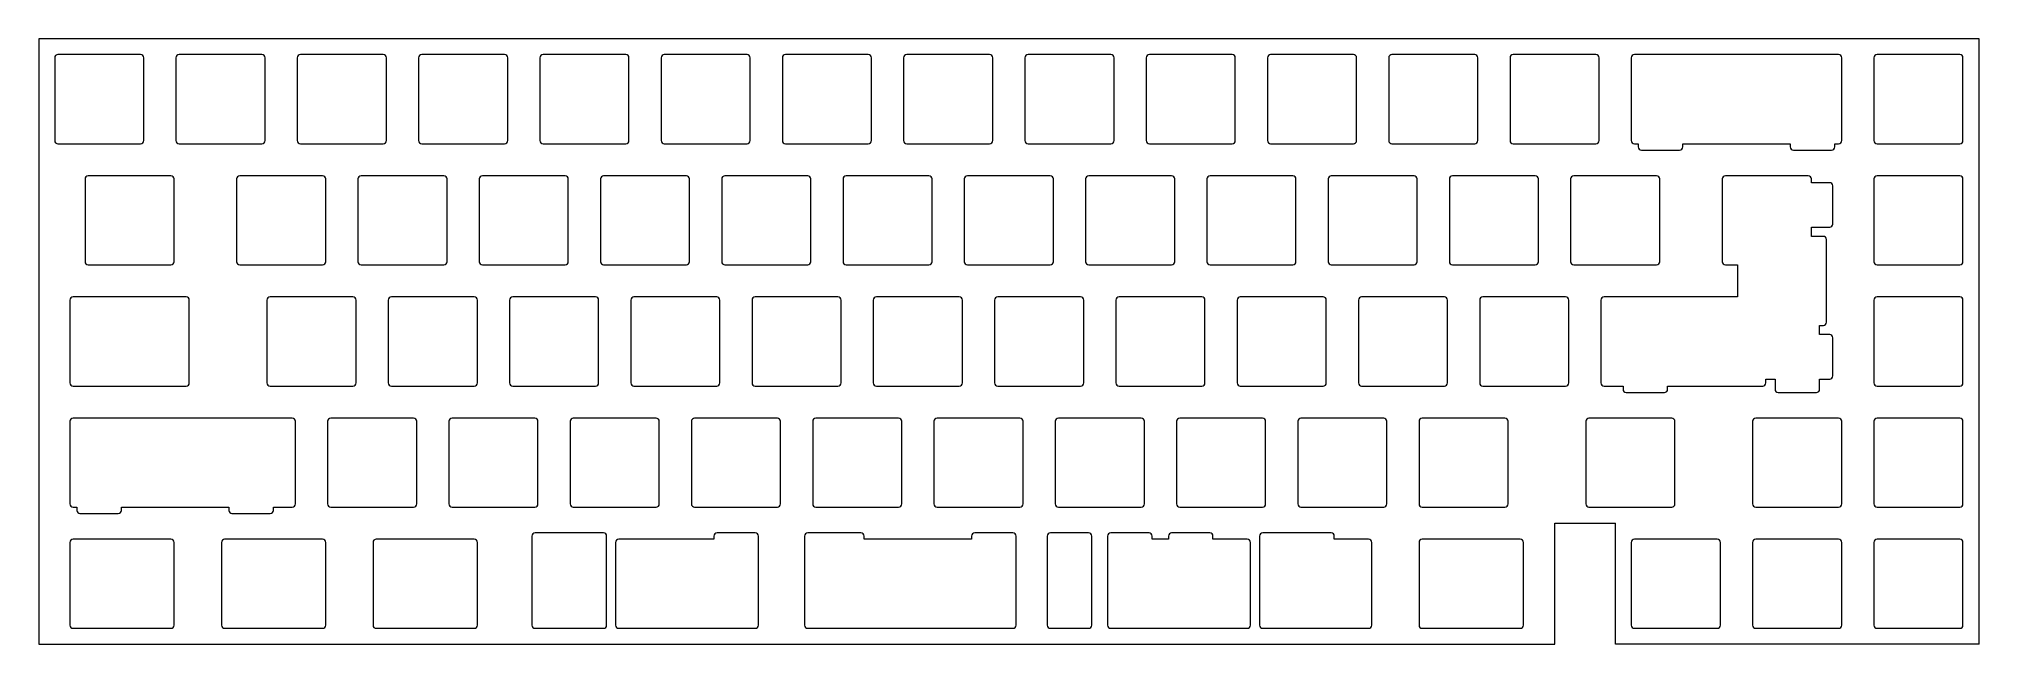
# Model space of a CAD drawing. Header units: millimetres. Extents: x 44 to 349, y -60 to 35.
import ezdxf

# ---------------------------------------------------------------- set-up
doc = ezdxf.new("R2010")
doc.units = ezdxf.units.MM
for name, color, linetype, lineweight, true_color in [('Fillet', 7, 'Continuous', 5, 0xffffff), ('Line', 7, 'Continuous', 5, 0xffffff), ('Line002', 7, 'Continuous', 5, 0xffffff), ('Line003', 7, 'Continuous', 5, 0xffffff), ('Shape', 7, 'Continuous', 5, 0xffffff), ('Shape001', 7, 'Continuous', 5, 0xffffff), ('Shape002', 7, 'Continuous', 5, 0xffffff), ('Shape003', 7, 'Continuous', 5, 0xffffff), ('Shape004', 7, 'Continuous', 5, 0xffffff), ('Shape005', 7, 'Continuous', 5, 0xffffff), ('Shape006', 7, 'Continuous', 5, 0xffffff), ('Shape007', 7, 'Continuous', 5, 0xffffff), ('Shape008', 7, 'Continuous', 5, 0xffffff), ('Shape009', 7, 'Continuous', 5, 0xffffff), ('Shape010', 7, 'Continuous', 5, 0xffffff), ('Shape011', 7, 'Continuous', 5, 0xffffff), ('Shape012', 7, 'Continuous', 5, 0xffffff), ('Shape013', 7, 'Continuous', 5, 0xffffff), ('Shape014', 7, 'Continuous', 5, 0xffffff), ('Shape015', 7, 'Continuous', 5, 0xffffff), ('Shape016', 7, 'Continuous', 5, 0xffffff), ('Shape017', 7, 'Continuous', 5, 0xffffff), ('Shape018', 7, 'Continuous', 5, 0xffffff), ('Shape019', 7, 'Continuous', 5, 0xffffff), ('Shape020', 7, 'Continuous', 5, 0xffffff), ('Shape021', 7, 'Continuous', 5, 0xffffff), ('Shape022', 7, 'Continuous', 5, 0xffffff), ('Shape023', 7, 'Continuous', 5, 0xffffff), ('Shape024', 7, 'Continuous', 5, 0xffffff), ('Shape025', 7, 'Continuous', 5, 0xffffff), ('Shape026', 7, 'Continuous', 5, 0xffffff), ('Shape027', 7, 'Continuous', 5, 0xffffff), ('Shape028', 7, 'Continuous', 5, 0xffffff), ('Shape029', 7, 'Continuous', 5, 0xffffff), ('Shape030', 7, 'Continuous', 5, 0xffffff), ('Shape031', 7, 'Continuous', 5, 0xffffff), ('Shape032', 7, 'Continuous', 5, 0xffffff), ('Shape033', 7, 'Continuous', 5, 0xffffff), ('Shape034', 7, 'Continuous', 5, 0xffffff), ('Shape035', 7, 'Continuous', 5, 0xffffff), ('Shape036', 7, 'Continuous', 5, 0xffffff), ('Shape037', 7, 'Continuous', 5, 0xffffff), ('Shape038', 7, 'Continuous', 5, 0xffffff), ('Shape039', 7, 'Continuous', 5, 0xffffff), ('Shape040', 7, 'Continuous', 5, 0xffffff), ('Shape041', 7, 'Continuous', 5, 0xffffff), ('Shape042', 7, 'Continuous', 5, 0xffffff), ('Shape043', 7, 'Continuous', 5, 0xffffff), ('Shape044', 7, 'Continuous', 5, 0xffffff), ('Shape045', 7, 'Continuous', 5, 0xffffff), ('Shape046', 7, 'Continuous', 5, 0xffffff), ('Shape047', 7, 'Continuous', 5, 0xffffff), ('Shape048', 7, 'Continuous', 5, 0xffffff), ('Shape049', 7, 'Continuous', 5, 0xffffff), ('Shape050', 7, 'Continuous', 5, 0xffffff), ('Shape051', 7, 'Continuous', 5, 0xffffff), ('Shape052', 7, 'Continuous', 5, 0xffffff), ('Shape053', 7, 'Continuous', 5, 0xffffff), ('Shape054', 7, 'Continuous', 5, 0xffffff), ('Shape055', 7, 'Continuous', 5, 0xffffff), ('Shape056', 7, 'Continuous', 5, 0xffffff), ('Shape057', 7, 'Continuous', 5, 0xffffff), ('Shape058', 7, 'Continuous', 5, 0xffffff), ('Shape059', 7, 'Continuous', 5, 0xffffff), ('Shape060', 7, 'Continuous', 5, 0xffffff), ('Shape061', 7, 'Continuous', 5, 0xffffff), ('Shape062', 7, 'Continuous', 5, 0xffffff), ('Shape063', 7, 'Continuous', 5, 0xffffff), ('Shape064', 7, 'Continuous', 5, 0xffffff), ('Shape065', 7, 'Continuous', 5, 0xffffff), ('Shape066', 7, 'Continuous', 5, 0xffffff), ('Shape067', 7, 'Continuous', 5, 0xffffff), ('Shape068', 7, 'Continuous', 5, 0xffffff), ('Shape069', 7, 'Continuous', 5, 0xffffff), ('Shape070', 7, 'Continuous', 5, 0xffffff), ('Shape071', 7, 'Continuous', 5, 0xffffff), ('Shape072', 7, 'Continuous', 5, 0xffffff), ('Shape073', 7, 'Continuous', 5, 0xffffff), ('Shape074', 7, 'Continuous', 5, 0xffffff), ('Shape075', 7, 'Continuous', 5, 0xffffff), ('Shape076', 7, 'Continuous', 5, 0xffffff), ('Shape077', 7, 'Continuous', 5, 0xffffff), ('Shape078', 7, 'Continuous', 5, 0xffffff), ('Shape079', 7, 'Continuous', 5, 0xffffff), ('Shape080', 7, 'Continuous', 5, 0xffffff), ('Shape081', 7, 'Continuous', 5, 0xffffff), ('Shape082', 7, 'Continuous', 5, 0xffffff), ('Shape083', 7, 'Continuous', 5, 0xffffff), ('Shape084', 7, 'Continuous', 5, 0xffffff), ('Shape085', 7, 'Continuous', 5, 0xffffff), ('Shape086', 7, 'Continuous', 5, 0xffffff), ('Shape087', 7, 'Continuous', 5, 0xffffff), ('Shape088', 7, 'Continuous', 5, 0xffffff), ('Shape089', 7, 'Continuous', 5, 0xffffff), ('Shape090', 7, 'Continuous', 5, 0xffffff), ('Shape091', 7, 'Continuous', 5, 0xffffff), ('Shape092', 7, 'Continuous', 5, 0xffffff), ('Shape093', 7, 'Continuous', 5, 0xffffff), ('Shape094', 7, 'Continuous', 5, 0xffffff), ('Shape095', 7, 'Continuous', 5, 0xffffff), ('Shape096', 7, 'Continuous', 5, 0xffffff), ('Shape097', 7, 'Continuous', 5, 0xffffff), ('Shape098', 7, 'Continuous', 5, 0xffffff), ('Shape099', 7, 'Continuous', 5, 0xffffff), ('Shape100', 7, 'Continuous', 5, 0xffffff), ('Shape101', 7, 'Continuous', 5, 0xffffff), ('Shape102', 7, 'Continuous', 5, 0xffffff), ('Shape103', 7, 'Continuous', 5, 0xffffff), ('Shape104', 7, 'Continuous', 5, 0xffffff), ('Shape105', 7, 'Continuous', 5, 0xffffff), ('Shape106', 7, 'Continuous', 5, 0xffffff), ('Shape107', 7, 'Continuous', 5, 0xffffff), ('Shape108', 7, 'Continuous', 5, 0xffffff), ('Shape109', 7, 'Continuous', 5, 0xffffff), ('Shape110', 7, 'Continuous', 5, 0xffffff), ('Shape111', 7, 'Continuous', 5, 0xffffff), ('Shape112', 7, 'Continuous', 5, 0xffffff), ('Shape113', 7, 'Continuous', 5, 0xffffff), ('Shape114', 7, 'Continuous', 5, 0xffffff), ('Shape115', 7, 'Continuous', 5, 0xffffff), ('Shape116', 7, 'Continuous', 5, 0xffffff), ('Shape117', 7, 'Continuous', 5, 0xffffff), ('Shape118', 7, 'Continuous', 5, 0xffffff), ('Shape119', 7, 'Continuous', 5, 0xffffff), ('Shape120', 7, 'Continuous', 5, 0xffffff), ('Shape121', 7, 'Continuous', 5, 0xffffff), ('Shape122', 7, 'Continuous', 5, 0xffffff), ('Shape123', 7, 'Continuous', 5, 0xffffff), ('Shape124', 7, 'Continuous', 5, 0xffffff), ('Shape125', 7, 'Continuous', 5, 0xffffff), ('Shape126', 7, 'Continuous', 5, 0xffffff), ('Shape127', 7, 'Continuous', 5, 0xffffff), ('Shape128', 7, 'Continuous', 5, 0xffffff), ('Shape129', 7, 'Continuous', 5, 0xffffff), ('Shape130', 7, 'Continuous', 5, 0xffffff), ('Shape131', 7, 'Continuous', 5, 0xffffff), ('Shape132', 7, 'Continuous', 5, 0xffffff), ('Shape133', 7, 'Continuous', 5, 0xffffff), ('Shape134', 7, 'Continuous', 5, 0xffffff), ('Shape135', 7, 'Continuous', 5, 0xffffff), ('Shape136', 7, 'Continuous', 5, 0xffffff), ('Shape137', 7, 'Continuous', 5, 0xffffff), ('Shape138', 7, 'Continuous', 5, 0xffffff), ('Shape139', 7, 'Continuous', 5, 0xffffff), ('Shape140', 7, 'Continuous', 5, 0xffffff), ('Shape141', 7, 'Continuous', 5, 0xffffff), ('Shape142', 7, 'Continuous', 5, 0xffffff), ('Shape143', 7, 'Continuous', 5, 0xffffff), ('Shape144', 7, 'Continuous', 5, 0xffffff), ('Shape145', 7, 'Continuous', 5, 0xffffff), ('Shape146', 7, 'Continuous', 5, 0xffffff), ('Shape147', 7, 'Continuous', 5, 0xffffff), ('Shape148', 7, 'Continuous', 5, 0xffffff), ('Shape149', 7, 'Continuous', 5, 0xffffff), ('Shape150', 7, 'Continuous', 5, 0xffffff), ('Shape151', 7, 'Continuous', 5, 0xffffff), ('Shape152', 7, 'Continuous', 5, 0xffffff), ('Shape153', 7, 'Continuous', 5, 0xffffff), ('Shape154', 7, 'Continuous', 5, 0xffffff), ('Shape155', 7, 'Continuous', 5, 0xffffff), ('Shape156', 7, 'Continuous', 5, 0xffffff), ('Shape157', 7, 'Continuous', 5, 0xffffff), ('Shape158', 7, 'Continuous', 5, 0xffffff), ('Shape159', 7, 'Continuous', 5, 0xffffff), ('Shape160', 7, 'Continuous', 5, 0xffffff), ('Shape161', 7, 'Continuous', 5, 0xffffff), ('Shape162', 7, 'Continuous', 5, 0xffffff), ('Shape163', 7, 'Continuous', 5, 0xffffff), ('Shape164', 7, 'Continuous', 5, 0xffffff), ('Shape165', 7, 'Continuous', 5, 0xffffff), ('Shape166', 7, 'Continuous', 5, 0xffffff), ('Shape167', 7, 'Continuous', 5, 0xffffff), ('Shape168', 7, 'Continuous', 5, 0xffffff), ('Shape169', 7, 'Continuous', 5, 0xffffff), ('Shape170', 7, 'Continuous', 5, 0xffffff), ('Shape171', 7, 'Continuous', 5, 0xffffff), ('Shape172', 7, 'Continuous', 5, 0xffffff), ('Shape173', 7, 'Continuous', 5, 0xffffff), ('Shape174', 7, 'Continuous', 5, 0xffffff), ('Shape175', 7, 'Continuous', 5, 0xffffff), ('Shape176', 7, 'Continuous', 5, 0xffffff), ('Shape177', 7, 'Continuous', 5, 0xffffff), ('Shape178', 7, 'Continuous', 5, 0xffffff), ('Shape179', 7, 'Continuous', 5, 0xffffff), ('Shape180', 7, 'Continuous', 5, 0xffffff), ('Shape181', 7, 'Continuous', 5, 0xffffff), ('Shape182', 7, 'Continuous', 5, 0xffffff), ('Shape183', 7, 'Continuous', 5, 0xffffff), ('Shape184', 7, 'Continuous', 5, 0xffffff), ('Shape185', 7, 'Continuous', 5, 0xffffff), ('Shape186', 7, 'Continuous', 5, 0xffffff), ('Shape187', 7, 'Continuous', 5, 0xffffff), ('Shape188', 7, 'Continuous', 5, 0xffffff), ('Shape189', 7, 'Continuous', 5, 0xffffff), ('Shape190', 7, 'Continuous', 5, 0xffffff), ('Shape191', 7, 'Continuous', 5, 0xffffff), ('Shape192', 7, 'Continuous', 5, 0xffffff), ('Shape193', 7, 'Continuous', 5, 0xffffff), ('Shape194', 7, 'Continuous', 5, 0xffffff), ('Shape195', 7, 'Continuous', 5, 0xffffff), ('Shape196', 7, 'Continuous', 5, 0xffffff), ('Shape197', 7, 'Continuous', 5, 0xffffff), ('Shape198', 7, 'Continuous', 5, 0xffffff), ('Shape199', 7, 'Continuous', 5, 0xffffff), ('Shape200', 7, 'Continuous', 5, 0xffffff), ('Shape201', 7, 'Continuous', 5, 0xffffff), ('Shape202', 7, 'Continuous', 5, 0xffffff), ('Shape203', 7, 'Continuous', 5, 0xffffff), ('Shape204', 7, 'Continuous', 5, 0xffffff), ('Shape205', 7, 'Continuous', 5, 0xffffff), ('Shape206', 7, 'Continuous', 5, 0xffffff), ('Shape207', 7, 'Continuous', 5, 0xffffff), ('Shape208', 7, 'Continuous', 5, 0xffffff), ('Shape209', 7, 'Continuous', 5, 0xffffff), ('Shape210', 7, 'Continuous', 5, 0xffffff), ('Shape211', 7, 'Continuous', 5, 0xffffff), ('Shape212', 7, 'Continuous', 5, 0xffffff), ('Shape213', 7, 'Continuous', 5, 0xffffff), ('Shape214', 7, 'Continuous', 5, 0xffffff), ('Shape215', 7, 'Continuous', 5, 0xffffff), ('Shape216', 7, 'Continuous', 5, 0xffffff), ('Shape217', 7, 'Continuous', 5, 0xffffff), ('Shape218', 7, 'Continuous', 5, 0xffffff), ('Shape219', 7, 'Continuous', 5, 0xffffff), ('Shape220', 7, 'Continuous', 5, 0xffffff), ('Shape221', 7, 'Continuous', 5, 0xffffff), ('Shape222', 7, 'Continuous', 5, 0xffffff), ('Shape223', 7, 'Continuous', 5, 0xffffff), ('Shape224', 7, 'Continuous', 5, 0xffffff), ('Shape225', 7, 'Continuous', 5, 0xffffff), ('Shape226', 7, 'Continuous', 5, 0xffffff), ('Shape227', 7, 'Continuous', 5, 0xffffff), ('Shape228', 7, 'Continuous', 5, 0xffffff), ('Shape229', 7, 'Continuous', 5, 0xffffff), ('Shape230', 7, 'Continuous', 5, 0xffffff), ('Shape231', 7, 'Continuous', 5, 0xffffff), ('Shape232', 7, 'Continuous', 5, 0xffffff), ('Shape233', 7, 'Continuous', 5, 0xffffff), ('Shape234', 7, 'Continuous', 5, 0xffffff), ('Shape235', 7, 'Continuous', 5, 0xffffff), ('Shape236', 7, 'Continuous', 5, 0xffffff), ('Shape237', 7, 'Continuous', 5, 0xffffff), ('Shape238', 7, 'Continuous', 5, 0xffffff), ('Shape239', 7, 'Continuous', 5, 0xffffff), ('Shape240', 7, 'Continuous', 5, 0xffffff), ('Shape241', 7, 'Continuous', 5, 0xffffff), ('Shape242', 7, 'Continuous', 5, 0xffffff), ('Shape243', 7, 'Continuous', 5, 0xffffff), ('Shape244', 7, 'Continuous', 5, 0xffffff), ('Shape245', 7, 'Continuous', 5, 0xffffff), ('Shape246', 7, 'Continuous', 5, 0xffffff), ('Shape247', 7, 'Continuous', 5, 0xffffff), ('Shape248', 7, 'Continuous', 5, 0xffffff), ('Shape249', 7, 'Continuous', 5, 0xffffff), ('Shape250', 7, 'Continuous', 5, 0xffffff), ('Shape251', 7, 'Continuous', 5, 0xffffff), ('Shape252', 7, 'Continuous', 5, 0xffffff), ('Shape253', 7, 'Continuous', 5, 0xffffff), ('Shape254', 7, 'Continuous', 5, 0xffffff), ('Shape255', 7, 'Continuous', 5, 0xffffff), ('Shape256', 7, 'Continuous', 5, 0xffffff), ('Shape257', 7, 'Continuous', 5, 0xffffff), ('Shape259', 7, 'Continuous', 5, 0xffffff), ('Shape260', 7, 'Continuous', 5, 0xffffff), ('Shape261', 7, 'Continuous', 5, 0xffffff), ('Shape262', 7, 'Continuous', 5, 0xffffff), ('Shape263', 7, 'Continuous', 5, 0xffffff), ('Shape264', 7, 'Continuous', 5, 0xffffff), ('Shape265', 7, 'Continuous', 5, 0xffffff), ('Shape266', 7, 'Continuous', 5, 0xffffff), ('Shape268', 7, 'Continuous', 5, 0xffffff), ('Shape269', 7, 'Continuous', 5, 0xffffff), ('Shape270', 7, 'Continuous', 5, 0xffffff), ('Shape271', 7, 'Continuous', 5, 0xffffff), ('Shape272', 7, 'Continuous', 5, 0xffffff), ('Shape273', 7, 'Continuous', 5, 0xffffff), ('Shape274', 7, 'Continuous', 5, 0xffffff), ('Shape275', 7, 'Continuous', 5, 0xffffff), ('Shape276', 7, 'Continuous', 5, 0xffffff), ('Shape277', 7, 'Continuous', 5, 0xffffff), ('Shape278', 7, 'Continuous', 5, 0xffffff), ('Shape279', 7, 'Continuous', 5, 0xffffff), ('Shape280', 7, 'Continuous', 5, 0xffffff), ('Shape281', 7, 'Continuous', 5, 0xffffff), ('Shape282', 7, 'Continuous', 5, 0xffffff), ('Shape283', 7, 'Continuous', 5, 0xffffff), ('Shape284', 7, 'Continuous', 5, 0xffffff), ('Shape285', 7, 'Continuous', 5, 0xffffff), ('Shape286', 7, 'Continuous', 5, 0xffffff), ('Shape287', 7, 'Continuous', 5, 0xffffff), ('Shape288', 7, 'Continuous', 5, 0xffffff), ('Shape289', 7, 'Continuous', 5, 0xffffff), ('Shape290', 7, 'Continuous', 5, 0xffffff), ('Shape291', 7, 'Continuous', 5, 0xffffff), ('Shape292', 7, 'Continuous', 5, 0xffffff), ('Shape293', 7, 'Continuous', 5, 0xffffff), ('Shape294', 7, 'Continuous', 5, 0xffffff), ('Shape295', 7, 'Continuous', 5, 0xffffff), ('Shape296', 7, 'Continuous', 5, 0xffffff), ('Shape297', 7, 'Continuous', 5, 0xffffff), ('Shape298', 7, 'Continuous', 5, 0xffffff), ('Shape299', 7, 'Continuous', 5, 0xffffff), ('Shape300', 7, 'Continuous', 5, 0xffffff), ('Shape301', 7, 'Continuous', 5, 0xffffff), ('Shape302', 7, 'Continuous', 5, 0xffffff), ('Shape303', 7, 'Continuous', 5, 0xffffff), ('Shape304', 7, 'Continuous', 5, 0xffffff), ('Shape305', 7, 'Continuous', 5, 0xffffff), ('Shape306', 7, 'Continuous', 5, 0xffffff), ('Shape307', 7, 'Continuous', 5, 0xffffff), ('Shape308', 7, 'Continuous', 5, 0xffffff), ('Shape309', 7, 'Continuous', 5, 0xffffff), ('Shape310', 7, 'Continuous', 5, 0xffffff), ('Shape311', 7, 'Continuous', 5, 0xffffff), ('Shape312', 7, 'Continuous', 5, 0xffffff), ('Shape313', 7, 'Continuous', 5, 0xffffff), ('Shape314', 7, 'Continuous', 5, 0xffffff), ('Shape315', 7, 'Continuous', 5, 0xffffff), ('Shape316', 7, 'Continuous', 5, 0xffffff), ('Shape317', 7, 'Continuous', 5, 0xffffff), ('Shape318', 7, 'Continuous', 5, 0xffffff), ('Shape319', 7, 'Continuous', 5, 0xffffff), ('Shape320', 7, 'Continuous', 5, 0xffffff), ('Shape321', 7, 'Continuous', 5, 0xffffff), ('Shape322', 7, 'Continuous', 5, 0xffffff), ('Shape323', 7, 'Continuous', 5, 0xffffff), ('Shape324', 7, 'Continuous', 5, 0xffffff), ('Shape325', 7, 'Continuous', 5, 0xffffff), ('Shape326', 7, 'Continuous', 5, 0xffffff), ('Shape327', 7, 'Continuous', 5, 0xffffff), ('Shape328', 7, 'Continuous', 5, 0xffffff), ('Shape329', 7, 'Continuous', 5, 0xffffff), ('Shape330', 7, 'Continuous', 5, 0xffffff), ('Shape331', 7, 'Continuous', 5, 0xffffff), ('Shape332', 7, 'Continuous', 5, 0xffffff), ('Shape333', 7, 'Continuous', 5, 0xffffff), ('Shape334', 7, 'Continuous', 5, 0xffffff), ('Shape335', 7, 'Continuous', 5, 0xffffff), ('Shape336', 7, 'Continuous', 5, 0xffffff), ('Shape337', 7, 'Continuous', 5, 0xffffff), ('Shape338', 7, 'Continuous', 5, 0xffffff), ('Shape339', 7, 'Continuous', 5, 0xffffff), ('Shape340', 7, 'Continuous', 5, 0xffffff), ('Shape341', 7, 'Continuous', 5, 0xffffff), ('Shape342', 7, 'Continuous', 5, 0xffffff), ('Shape343', 7, 'Continuous', 5, 0xffffff), ('Shape344', 7, 'Continuous', 5, 0xffffff), ('Shape345', 7, 'Continuous', 5, 0xffffff), ('Shape346', 7, 'Continuous', 5, 0xffffff), ('Shape347', 7, 'Continuous', 5, 0xffffff), ('Shape348', 7, 'Continuous', 5, 0xffffff), ('Shape349', 7, 'Continuous', 5, 0xffffff), ('Shape350', 7, 'Continuous', 5, 0xffffff), ('Shape351', 7, 'Continuous', 5, 0xffffff), ('Shape352', 7, 'Continuous', 5, 0xffffff), ('Shape353', 7, 'Continuous', 5, 0xffffff), ('Shape354', 7, 'Continuous', 5, 0xffffff), ('Shape355', 7, 'Continuous', 5, 0xffffff), ('Shape356', 7, 'Continuous', 5, 0xffffff), ('Shape357', 7, 'Continuous', 5, 0xffffff), ('Shape358', 7, 'Continuous', 5, 0xffffff), ('Shape359', 7, 'Continuous', 5, 0xffffff), ('Shape360', 7, 'Continuous', 5, 0xffffff), ('Shape361', 7, 'Continuous', 5, 0xffffff), ('Shape362', 7, 'Continuous', 5, 0xffffff), ('Shape363', 7, 'Continuous', 5, 0xffffff), ('Shape364', 7, 'Continuous', 5, 0xffffff), ('Shape365', 7, 'Continuous', 5, 0xffffff), ('Shape366', 7, 'Continuous', 5, 0xffffff), ('Shape367', 7, 'Continuous', 5, 0xffffff), ('Shape368', 7, 'Continuous', 5, 0xffffff), ('Shape369', 7, 'Continuous', 5, 0xffffff), ('Shape370', 7, 'Continuous', 5, 0xffffff), ('Shape371', 7, 'Continuous', 5, 0xffffff), ('Shape372', 7, 'Continuous', 5, 0xffffff), ('Shape373', 7, 'Continuous', 5, 0xffffff), ('Shape374', 7, 'Continuous', 5, 0xffffff), ('Shape375', 7, 'Continuous', 5, 0xffffff), ('Shape376', 7, 'Continuous', 5, 0xffffff), ('Shape377', 7, 'Continuous', 5, 0xffffff), ('Shape378', 7, 'Continuous', 5, 0xffffff), ('Shape379', 7, 'Continuous', 5, 0xffffff), ('Shape380', 7, 'Continuous', 5, 0xffffff), ('Shape381', 7, 'Continuous', 5, 0xffffff), ('Shape382', 7, 'Continuous', 5, 0xffffff), ('Shape383', 7, 'Continuous', 5, 0xffffff), ('Shape384', 7, 'Continuous', 5, 0xffffff), ('Shape385', 7, 'Continuous', 5, 0xffffff), ('Shape386', 7, 'Continuous', 5, 0xffffff), ('Shape387', 7, 'Continuous', 5, 0xffffff), ('Shape388', 7, 'Continuous', 5, 0xffffff), ('Shape390', 7, 'Continuous', 5, 0xffffff), ('Shape391', 7, 'Continuous', 5, 0xffffff), ('Shape392', 7, 'Continuous', 5, 0xffffff), ('Shape393', 7, 'Continuous', 5, 0xffffff), ('Shape394', 7, 'Continuous', 5, 0xffffff), ('Shape395', 7, 'Continuous', 5, 0xffffff), ('Shape396', 7, 'Continuous', 5, 0xffffff), ('Shape397', 7, 'Continuous', 5, 0xffffff), ('Shape398', 7, 'Continuous', 5, 0xffffff), ('Shape399', 7, 'Continuous', 5, 0xffffff), ('Shape400', 7, 'Continuous', 5, 0xffffff), ('Shape402', 7, 'Continuous', 5, 0xffffff), ('Shape403', 7, 'Continuous', 5, 0xffffff), ('Shape404', 7, 'Continuous', 5, 0xffffff), ('Shape405', 7, 'Continuous', 5, 0xffffff), ('Shape406', 7, 'Continuous', 5, 0xffffff), ('Shape407', 7, 'Continuous', 5, 0xffffff), ('Shape408', 7, 'Continuous', 5, 0xffffff), ('Shape409', 7, 'Continuous', 5, 0xffffff), ('Shape410', 7, 'Continuous', 5, 0xffffff), ('Shape411', 7, 'Continuous', 5, 0xffffff), ('Shape412', 7, 'Continuous', 5, 0xffffff), ('Shape413', 7, 'Continuous', 5, 0xffffff), ('Shape414', 7, 'Continuous', 5, 0xffffff), ('Shape415', 7, 'Continuous', 5, 0xffffff), ('Shape416', 7, 'Continuous', 5, 0xffffff), ('Shape417', 7, 'Continuous', 5, 0xffffff), ('Shape418', 7, 'Continuous', 5, 0xffffff), ('Shape419', 7, 'Continuous', 5, 0xffffff), ('Shape420', 7, 'Continuous', 5, 0xffffff), ('Shape421', 7, 'Continuous', 5, 0xffffff), ('Shape422', 7, 'Continuous', 5, 0xffffff), ('Shape423', 7, 'Continuous', 5, 0xffffff), ('Shape424', 7, 'Continuous', 5, 0xffffff), ('Shape425', 7, 'Continuous', 5, 0xffffff), ('Shape426', 7, 'Continuous', 5, 0xffffff), ('Shape427', 7, 'Continuous', 5, 0xffffff), ('Shape428', 7, 'Continuous', 5, 0xffffff), ('Shape429', 7, 'Continuous', 5, 0xffffff), ('Shape430', 7, 'Continuous', 5, 0xffffff), ('Shape431', 7, 'Continuous', 5, 0xffffff), ('Shape432', 7, 'Continuous', 5, 0xffffff), ('Shape433', 7, 'Continuous', 5, 0xffffff), ('Shape434', 7, 'Continuous', 5, 0xffffff), ('Shape435', 7, 'Continuous', 5, 0xffffff), ('Shape436', 7, 'Continuous', 5, 0xffffff), ('Shape437', 7, 'Continuous', 5, 0xffffff), ('Shape438', 7, 'Continuous', 5, 0xffffff), ('Shape439', 7, 'Continuous', 5, 0xffffff), ('Shape440', 7, 'Continuous', 5, 0xffffff), ('Shape441', 7, 'Continuous', 5, 0xffffff), ('Shape442', 7, 'Continuous', 5, 0xffffff), ('Shape443', 7, 'Continuous', 5, 0xffffff), ('Shape444', 7, 'Continuous', 5, 0xffffff), ('Shape445', 7, 'Continuous', 5, 0xffffff), ('Shape446', 7, 'Continuous', 5, 0xffffff), ('Shape447', 7, 'Continuous', 5, 0xffffff), ('Shape448', 7, 'Continuous', 5, 0xffffff), ('Shape449', 7, 'Continuous', 5, 0xffffff), ('Shape450', 7, 'Continuous', 5, 0xffffff), ('Shape451', 7, 'Continuous', 5, 0xffffff), ('Shape452', 7, 'Continuous', 5, 0xffffff), ('Shape453', 7, 'Continuous', 5, 0xffffff), ('Shape454', 7, 'Continuous', 5, 0xffffff), ('Shape455', 7, 'Continuous', 5, 0xffffff), ('Shape456', 7, 'Continuous', 5, 0xffffff), ('Shape457', 7, 'Continuous', 5, 0xffffff), ('Shape458', 7, 'Continuous', 5, 0xffffff), ('Shape459', 7, 'Continuous', 5, 0xffffff), ('Shape460', 7, 'Continuous', 5, 0xffffff), ('Shape461', 7, 'Continuous', 5, 0xffffff), ('Shape462', 7, 'Continuous', 5, 0xffffff), ('Shape463', 7, 'Continuous', 5, 0xffffff), ('Shape464', 7, 'Continuous', 5, 0xffffff), ('Shape465', 7, 'Continuous', 5, 0xffffff), ('Shape466', 7, 'Continuous', 5, 0xffffff), ('Shape467', 7, 'Continuous', 5, 0xffffff), ('Shape468', 7, 'Continuous', 5, 0xffffff), ('Shape469', 7, 'Continuous', 5, 0xffffff), ('Shape470', 7, 'Continuous', 5, 0xffffff), ('Shape471', 7, 'Continuous', 5, 0xffffff), ('Shape472', 7, 'Continuous', 5, 0xffffff), ('Shape473', 7, 'Continuous', 5, 0xffffff), ('Shape474', 7, 'Continuous', 5, 0xffffff), ('Shape475', 7, 'Continuous', 5, 0xffffff), ('Shape476', 7, 'Continuous', 5, 0xffffff), ('Shape477', 7, 'Continuous', 5, 0xffffff), ('Shape478', 7, 'Continuous', 5, 0xffffff), ('Shape479', 7, 'Continuous', 5, 0xffffff), ('Shape480', 7, 'Continuous', 5, 0xffffff), ('Shape481', 7, 'Continuous', 5, 0xffffff), ('Shape482', 7, 'Continuous', 5, 0xffffff), ('Shape483', 7, 'Continuous', 5, 0xffffff), ('Shape484', 7, 'Continuous', 5, 0xffffff), ('Shape485', 7, 'Continuous', 5, 0xffffff), ('Shape486', 7, 'Continuous', 5, 0xffffff), ('Shape487', 7, 'Continuous', 5, 0xffffff), ('Shape488', 7, 'Continuous', 5, 0xffffff), ('Shape489', 7, 'Continuous', 5, 0xffffff), ('Shape490', 7, 'Continuous', 5, 0xffffff), ('Shape491', 7, 'Continuous', 5, 0xffffff), ('Shape492', 7, 'Continuous', 5, 0xffffff), ('Shape493', 7, 'Continuous', 5, 0xffffff), ('Shape494', 7, 'Continuous', 5, 0xffffff), ('Shape495', 7, 'Continuous', 5, 0xffffff), ('Shape496', 7, 'Continuous', 5, 0xffffff), ('Shape497', 7, 'Continuous', 5, 0xffffff), ('Shape498', 7, 'Continuous', 5, 0xffffff), ('Shape499', 7, 'Continuous', 5, 0xffffff), ('Shape500', 7, 'Continuous', 5, 0xffffff), ('Shape501', 7, 'Continuous', 5, 0xffffff), ('Shape502', 7, 'Continuous', 5, 0xffffff), ('Shape503', 7, 'Continuous', 5, 0xffffff), ('Shape504', 7, 'Continuous', 5, 0xffffff), ('Shape505', 7, 'Continuous', 5, 0xffffff), ('Shape506', 7, 'Continuous', 5, 0xffffff), ('Shape507', 7, 'Continuous', 5, 0xffffff), ('Shape508', 7, 'Continuous', 5, 0xffffff), ('Shape509', 7, 'Continuous', 5, 0xffffff), ('Shape510', 7, 'Continuous', 5, 0xffffff), ('Shape511', 7, 'Continuous', 5, 0xffffff), ('Shape512', 7, 'Continuous', 5, 0xffffff), ('Shape513', 7, 'Continuous', 5, 0xffffff), ('Shape514', 7, 'Continuous', 5, 0xffffff), ('Shape515', 7, 'Continuous', 5, 0xffffff), ('Shape516', 7, 'Continuous', 5, 0xffffff), ('Shape517', 7, 'Continuous', 5, 0xffffff), ('Shape518', 7, 'Continuous', 5, 0xffffff), ('Shape519', 7, 'Continuous', 5, 0xffffff), ('Shape520', 7, 'Continuous', 5, 0xffffff), ('Shape521', 7, 'Continuous', 5, 0xffffff), ('Shape522', 7, 'Continuous', 5, 0xffffff), ('Shape523', 7, 'Continuous', 5, 0xffffff), ('Shape524', 7, 'Continuous', 5, 0xffffff), ('Shape525', 7, 'Continuous', 5, 0xffffff), ('Shape526', 7, 'Continuous', 5, 0xffffff), ('Shape527', 7, 'Continuous', 5, 0xffffff), ('Shape528', 7, 'Continuous', 5, 0xffffff), ('Shape529', 7, 'Continuous', 5, 0xffffff), ('Shape530', 7, 'Continuous', 5, 0xffffff), ('Shape531', 7, 'Continuous', 5, 0xffffff), ('Shape532', 7, 'Continuous', 5, 0xffffff), ('Shape533', 7, 'Continuous', 5, 0xffffff), ('Shape534', 7, 'Continuous', 5, 0xffffff), ('Shape535', 7, 'Continuous', 5, 0xffffff), ('Shape536', 7, 'Continuous', 5, 0xffffff), ('Shape537', 7, 'Continuous', 5, 0xffffff), ('Shape538', 7, 'Continuous', 5, 0xffffff), ('Shape539', 7, 'Continuous', 5, 0xffffff), ('Shape540', 7, 'Continuous', 5, 0xffffff), ('Shape541', 7, 'Continuous', 5, 0xffffff), ('Shape542', 7, 'Continuous', 5, 0xffffff), ('Shape543', 7, 'Continuous', 5, 0xffffff), ('Shape544', 7, 'Continuous', 5, 0xffffff), ('Shape545', 7, 'Continuous', 5, 0xffffff), ('Shape546', 7, 'Continuous', 5, 0xffffff), ('Shape547', 7, 'Continuous', 5, 0xffffff), ('Shape548', 7, 'Continuous', 5, 0xffffff), ('Shape549', 7, 'Continuous', 5, 0xffffff), ('Shape550', 7, 'Continuous', 5, 0xffffff), ('Shape551', 7, 'Continuous', 5, 0xffffff), ('Shape552', 7, 'Continuous', 5, 0xffffff), ('Shape553', 7, 'Continuous', 5, 0xffffff), ('Shape554', 7, 'Continuous', 5, 0xffffff), ('Shape555', 7, 'Continuous', 5, 0xffffff), ('Shape556', 7, 'Continuous', 5, 0xffffff), ('Shape557', 7, 'Continuous', 5, 0xffffff), ('Shape558', 7, 'Continuous', 5, 0xffffff), ('Shape559', 7, 'Continuous', 5, 0xffffff), ('Shape560', 7, 'Continuous', 5, 0xffffff), ('Shape561', 7, 'Continuous', 5, 0xffffff), ('Shape562', 7, 'Continuous', 5, 0xffffff), ('Shape563', 7, 'Continuous', 5, 0xffffff), ('Shape564', 7, 'Continuous', 5, 0xffffff), ('Shape565', 7, 'Continuous', 5, 0xffffff), ('Shape566', 7, 'Continuous', 5, 0xffffff), ('Shape567', 7, 'Continuous', 5, 0xffffff), ('Shape568', 7, 'Continuous', 5, 0xffffff), ('Shape569', 7, 'Continuous', 5, 0xffffff), ('Shape570', 7, 'Continuous', 5, 0xffffff), ('Shape571', 7, 'Continuous', 5, 0xffffff), ('Shape572', 7, 'Continuous', 5, 0xffffff), ('Shape573', 7, 'Continuous', 5, 0xffffff), ('Shape574', 7, 'Continuous', 5, 0xffffff), ('Shape575', 7, 'Continuous', 5, 0xffffff), ('Shape576', 7, 'Continuous', 5, 0xffffff), ('Shape577', 7, 'Continuous', 5, 0xffffff), ('Shape578', 7, 'Continuous', 5, 0xffffff), ('Shape579', 7, 'Continuous', 5, 0xffffff), ('Shape580', 7, 'Continuous', 5, 0xffffff), ('Shape581', 7, 'Continuous', 5, 0xffffff), ('Shape582', 7, 'Continuous', 5, 0xffffff), ('Shape583', 7, 'Continuous', 5, 0xffffff), ('Shape584', 7, 'Continuous', 5, 0xffffff), ('Shape585', 7, 'Continuous', 5, 0xffffff), ('Shape586', 7, 'Continuous', 5, 0xffffff), ('Shape587', 7, 'Continuous', 5, 0xffffff), ('Shape588', 7, 'Continuous', 5, 0xffffff), ('Shape589', 7, 'Continuous', 5, 0xffffff), ('Shape590', 7, 'Continuous', 5, 0xffffff), ('Shape591', 7, 'Continuous', 5, 0xffffff), ('Shape592', 7, 'Continuous', 5, 0xffffff), ('Shape593', 7, 'Continuous', 5, 0xffffff), ('Shape594', 7, 'Continuous', 5, 0xffffff), ('Shape595', 7, 'Continuous', 5, 0xffffff), ('Shape596', 7, 'Continuous', 5, 0xffffff), ('Shape597', 7, 'Continuous', 5, 0xffffff), ('Shape598', 7, 'Continuous', 5, 0xffffff), ('Shape599', 7, 'Continuous', 5, 0xffffff), ('Shape600', 7, 'Continuous', 5, 0xffffff), ('Shape601', 7, 'Continuous', 5, 0xffffff), ('Shape602', 7, 'Continuous', 5, 0xffffff), ('Shape603', 7, 'Continuous', 5, 0xffffff), ('Shape604', 7, 'Continuous', 5, 0xffffff), ('Shape605', 7, 'Continuous', 5, 0xffffff), ('Shape606', 7, 'Continuous', 5, 0xffffff), ('Shape607', 7, 'Continuous', 5, 0xffffff), ('Shape608', 7, 'Continuous', 5, 0xffffff), ('Shape609', 7, 'Continuous', 5, 0xffffff), ('Shape610', 7, 'Continuous', 5, 0xffffff), ('Shape611', 7, 'Continuous', 5, 0xffffff), ('Shape612', 7, 'Continuous', 5, 0xffffff), ('Shape613', 7, 'Continuous', 5, 0xffffff), ('Shape614', 7, 'Continuous', 5, 0xffffff), ('Shape615', 7, 'Continuous', 5, 0xffffff), ('Shape616', 7, 'Continuous', 5, 0xffffff), ('Shape617', 7, 'Continuous', 5, 0xffffff), ('Shape618', 7, 'Continuous', 5, 0xffffff), ('Shape619', 7, 'Continuous', 5, 0xffffff), ('Shape620', 7, 'Continuous', 5, 0xffffff), ('Shape621', 7, 'Continuous', 5, 0xffffff), ('Shape622', 7, 'Continuous', 5, 0xffffff), ('Shape623', 7, 'Continuous', 5, 0xffffff), ('Shape624', 7, 'Continuous', 5, 0xffffff), ('Shape625', 7, 'Continuous', 5, 0xffffff), ('Shape626', 7, 'Continuous', 5, 0xffffff), ('Shape627', 7, 'Continuous', 5, 0xffffff), ('Shape628', 7, 'Continuous', 5, 0xffffff), ('Shape629', 7, 'Continuous', 5, 0xffffff), ('Shape630', 7, 'Continuous', 5, 0xffffff), ('Shape631', 7, 'Continuous', 5, 0xffffff), ('Shape632', 7, 'Continuous', 5, 0xffffff), ('Shape633', 7, 'Continuous', 5, 0xffffff), ('Shape634', 7, 'Continuous', 5, 0xffffff), ('Shape635', 7, 'Continuous', 5, 0xffffff), ('Shape636', 7, 'Continuous', 5, 0xffffff), ('Shape637', 7, 'Continuous', 5, 0xffffff), ('Shape638', 7, 'Continuous', 5, 0xffffff), ('Shape639', 7, 'Continuous', 5, 0xffffff), ('Shape640', 7, 'Continuous', 5, 0xffffff), ('Shape641', 7, 'Continuous', 5, 0xffffff), ('Shape642', 7, 'Continuous', 5, 0xffffff), ('Shape643', 7, 'Continuous', 5, 0xffffff), ('Shape644', 7, 'Continuous', 5, 0xffffff), ('Shape645', 7, 'Continuous', 5, 0xffffff), ('Shape646', 7, 'Continuous', 5, 0xffffff), ('Shape647', 7, 'Continuous', 5, 0xffffff), ('Shape648', 7, 'Continuous', 5, 0xffffff), ('Shape649', 7, 'Continuous', 5, 0xffffff), ('Shape650', 7, 'Continuous', 5, 0xffffff), ('Shape651', 7, 'Continuous', 5, 0xffffff), ('Shape652', 7, 'Continuous', 5, 0xffffff), ('Shape653', 7, 'Continuous', 5, 0xffffff), ('Shape654', 7, 'Continuous', 5, 0xffffff), ('Shape655', 7, 'Continuous', 5, 0xffffff), ('Shape656', 7, 'Continuous', 5, 0xffffff), ('Shape657', 7, 'Continuous', 5, 0xffffff), ('Shape658', 7, 'Continuous', 5, 0xffffff), ('Shape659', 7, 'Continuous', 5, 0xffffff), ('Shape660', 7, 'Continuous', 5, 0xffffff), ('Shape661', 7, 'Continuous', 5, 0xffffff), ('Shape662', 7, 'Continuous', 5, 0xffffff), ('Shape663', 7, 'Continuous', 5, 0xffffff), ('Shape664', 7, 'Continuous', 5, 0xffffff), ('Shape665', 7, 'Continuous', 5, 0xffffff), ('Shape666', 7, 'Continuous', 5, 0xffffff), ('Shape667', 7, 'Continuous', 5, 0xffffff), ('Shape668', 7, 'Continuous', 5, 0xffffff), ('Shape669', 7, 'Continuous', 5, 0xffffff), ('Shape670', 7, 'Continuous', 5, 0xffffff), ('Shape671', 7, 'Continuous', 5, 0xffffff), ('Shape672', 7, 'Continuous', 5, 0xffffff), ('Shape673', 7, 'Continuous', 5, 0xffffff), ('Shape674', 7, 'Continuous', 5, 0xffffff), ('Shape675', 7, 'Continuous', 5, 0xffffff), ('Shape676', 7, 'Continuous', 5, 0xffffff), ('Shape677', 7, 'Continuous', 5, 0xffffff), ('Shape678', 7, 'Continuous', 5, 0xffffff), ('Shape679', 7, 'Continuous', 5, 0xffffff), ('Shape680', 7, 'Continuous', 5, 0xffffff), ('Shape681', 7, 'Continuous', 5, 0xffffff), ('Shape682', 7, 'Continuous', 5, 0xffffff), ('Shape683', 7, 'Continuous', 5, 0xffffff), ('Shape684', 7, 'Continuous', 5, 0xffffff), ('Shape685', 7, 'Continuous', 5, 0xffffff), ('Shape686', 7, 'Continuous', 5, 0xffffff), ('Shape687', 7, 'Continuous', 5, 0xffffff), ('Shape688', 7, 'Continuous', 5, 0xffffff), ('Shape689', 7, 'Continuous', 5, 0xffffff), ('Shape690', 7, 'Continuous', 5, 0xffffff), ('Shape691', 7, 'Continuous', 5, 0xffffff), ('Shape692', 7, 'Continuous', 5, 0xffffff), ('Shape693', 7, 'Continuous', 5, 0xffffff), ('Shape694', 7, 'Continuous', 5, 0xffffff), ('Shape695', 7, 'Continuous', 5, 0xffffff), ('Shape696', 7, 'Continuous', 5, 0xffffff), ('Shape697', 7, 'Continuous', 5, 0xffffff), ('Shape698', 7, 'Continuous', 5, 0xffffff), ('Shape699', 7, 'Continuous', 5, 0xffffff), ('Shape700', 7, 'Continuous', 5, 0xffffff), ('Shape701', 7, 'Continuous', 5, 0xffffff), ('Shape702', 7, 'Continuous', 5, 0xffffff), ('Shape703', 7, 'Continuous', 5, 0xffffff), ('Shape704', 7, 'Continuous', 5, 0xffffff), ('Shape705', 7, 'Continuous', 5, 0xffffff), ('Shape706', 7, 'Continuous', 5, 0xffffff), ('Shape707', 7, 'Continuous', 5, 0xffffff), ('Shape708', 7, 'Continuous', 5, 0xffffff), ('Shape709', 7, 'Continuous', 5, 0xffffff), ('Shape710', 7, 'Continuous', 5, 0xffffff), ('Shape711', 7, 'Continuous', 5, 0xffffff), ('Shape712', 7, 'Continuous', 5, 0xffffff), ('Shape713', 7, 'Continuous', 5, 0xffffff), ('Shape714', 7, 'Continuous', 5, 0xffffff), ('Shape715', 7, 'Continuous', 5, 0xffffff), ('Shape716', 7, 'Continuous', 5, 0xffffff), ('Shape717', 7, 'Continuous', 5, 0xffffff), ('Shape718', 7, 'Continuous', 5, 0xffffff), ('Shape719', 7, 'Continuous', 5, 0xffffff), ('Shape720', 7, 'Continuous', 5, 0xffffff), ('Shape721', 7, 'Continuous', 5, 0xffffff), ('Shape722', 7, 'Continuous', 5, 0xffffff), ('Shape723', 7, 'Continuous', 5, 0xffffff), ('Shape724', 7, 'Continuous', 5, 0xffffff), ('Shape725', 7, 'Continuous', 5, 0xffffff), ('Shape726', 7, 'Continuous', 5, 0xffffff), ('Shape727', 7, 'Continuous', 5, 0xffffff), ('Shape728', 7, 'Continuous', 5, 0xffffff), ('Shape729', 7, 'Continuous', 5, 0xffffff), ('Shape730', 7, 'Continuous', 5, 0xffffff), ('Shape731', 7, 'Continuous', 5, 0xffffff), ('Shape732', 7, 'Continuous', 5, 0xffffff), ('Shape733', 7, 'Continuous', 5, 0xffffff), ('Shape734', 7, 'Continuous', 5, 0xffffff), ('Shape735', 7, 'Continuous', 5, 0xffffff), ('Shape736', 7, 'Continuous', 5, 0xffffff), ('Shape737', 7, 'Continuous', 5, 0xffffff), ('Shape738', 7, 'Continuous', 5, 0xffffff), ('Shape739', 7, 'Continuous', 5, 0xffffff)]:
    doc.layers.add(name, color=color, linetype=linetype, lineweight=lineweight, true_color=true_color)

msp = doc.modelspace()

# ---------------------------------------------------------------- linework, layer by layer
at = {"layer": 'Fillet'}
for p, q in [((282.22, -59.88), (282.22, -40.83)), ((282.22, -40.83), (291.74, -40.83)), ((291.74, -59.88), (291.74, -40.83)), ((44.09, -59.88), (282.22, -59.88)), ((348.89, -59.88), (291.74, -59.88))]:
    msp.add_line(p, q, dxfattribs=at)
at = {"layer": 'Line'}
msp.add_line((44.09, 35.32), (44.09, -59.88), dxfattribs=at)
at = {"layer": 'Line002'}
msp.add_line((348.89, -59.88), (348.89, 35.32), dxfattribs=at)
at = {"layer": 'Line003'}
msp.add_line((348.89, 35.32), (44.09, 35.32), dxfattribs=at)
at = {"layer": 'Shape'}
msp.add_arc((47.09, 19.3225), 0.5, 180, -90, dxfattribs=at)
at = {"layer": 'Shape001'}
msp.add_arc((60.09, 19.3225), 0.5, -90, 0, dxfattribs=at)
at = {"layer": 'Shape002'}
msp.add_arc((60.09, 32.3225), 0.5, 0, 90, dxfattribs=at)
at = {"layer": 'Shape003'}
msp.add_arc((47.09, 32.3225), 0.5, 90, 180, dxfattribs=at)
at = {"layer": 'Shape004'}
msp.add_line((47.09, 18.8225), (60.09, 18.8225), dxfattribs=at)
at = {"layer": 'Shape005'}
msp.add_line((60.09, 32.8225), (47.09, 32.8225), dxfattribs=at)
at = {"layer": 'Shape006'}
msp.add_line((60.59, 19.3225), (60.59, 32.3225), dxfattribs=at)
at = {"layer": 'Shape007'}
msp.add_line((46.59, 32.3225), (46.59, 19.3225), dxfattribs=at)
at = {"layer": 'Shape008'}
msp.add_arc((66.14, 19.3225), 0.5, 180, -90, dxfattribs=at)
at = {"layer": 'Shape009'}
msp.add_arc((79.14, 19.3225), 0.5, -90, 0, dxfattribs=at)
at = {"layer": 'Shape010'}
msp.add_arc((79.14, 32.3225), 0.5, 0, 90, dxfattribs=at)
at = {"layer": 'Shape011'}
msp.add_arc((66.14, 32.3225), 0.5, 90, 180, dxfattribs=at)
at = {"layer": 'Shape012'}
msp.add_line((66.14, 18.8225), (79.14, 18.8225), dxfattribs=at)
at = {"layer": 'Shape013'}
msp.add_line((79.14, 32.8225), (66.14, 32.8225), dxfattribs=at)
at = {"layer": 'Shape014'}
msp.add_line((79.64, 19.3225), (79.64, 32.3225), dxfattribs=at)
at = {"layer": 'Shape015'}
msp.add_line((65.64, 32.3225), (65.64, 19.3225), dxfattribs=at)
at = {"layer": 'Shape016'}
msp.add_arc((85.19, 19.3225), 0.5, 180, -90, dxfattribs=at)
at = {"layer": 'Shape017'}
msp.add_arc((98.19, 19.3225), 0.5, -90, 0, dxfattribs=at)
at = {"layer": 'Shape018'}
msp.add_arc((98.19, 32.3225), 0.5, 0, 90, dxfattribs=at)
at = {"layer": 'Shape019'}
msp.add_arc((85.19, 32.3225), 0.5, 90, 180, dxfattribs=at)
at = {"layer": 'Shape020'}
msp.add_line((85.19, 18.8225), (98.19, 18.8225), dxfattribs=at)
at = {"layer": 'Shape021'}
msp.add_line((98.19, 32.8225), (85.19, 32.8225), dxfattribs=at)
at = {"layer": 'Shape022'}
msp.add_line((98.69, 19.3225), (98.69, 32.3225), dxfattribs=at)
at = {"layer": 'Shape023'}
msp.add_line((84.69, 32.3225), (84.69, 19.3225), dxfattribs=at)
at = {"layer": 'Shape024'}
msp.add_arc((104.24, 19.3225), 0.5, 180, -90, dxfattribs=at)
at = {"layer": 'Shape025'}
msp.add_arc((117.24, 19.3225), 0.5, -90, 0, dxfattribs=at)
at = {"layer": 'Shape026'}
msp.add_arc((117.24, 32.3225), 0.5, 0, 90, dxfattribs=at)
at = {"layer": 'Shape027'}
msp.add_arc((104.24, 32.3225), 0.5, 90, 180, dxfattribs=at)
at = {"layer": 'Shape028'}
msp.add_line((104.24, 18.8225), (117.24, 18.8225), dxfattribs=at)
at = {"layer": 'Shape029'}
msp.add_line((117.24, 32.8225), (104.24, 32.8225), dxfattribs=at)
at = {"layer": 'Shape030'}
msp.add_line((117.74, 19.3225), (117.74, 32.3225), dxfattribs=at)
at = {"layer": 'Shape031'}
msp.add_line((103.74, 32.3225), (103.74, 19.3225), dxfattribs=at)
at = {"layer": 'Shape032'}
msp.add_arc((123.29, 19.3225), 0.5, 180, -90, dxfattribs=at)
at = {"layer": 'Shape033'}
msp.add_arc((136.29, 19.3225), 0.5, -90, 0, dxfattribs=at)
at = {"layer": 'Shape034'}
msp.add_arc((136.29, 32.3225), 0.5, 0, 90, dxfattribs=at)
at = {"layer": 'Shape035'}
msp.add_arc((123.29, 32.3225), 0.5, 90, 180, dxfattribs=at)
at = {"layer": 'Shape036'}
msp.add_line((123.29, 18.8225), (136.29, 18.8225), dxfattribs=at)
at = {"layer": 'Shape037'}
msp.add_line((136.29, 32.8225), (123.29, 32.8225), dxfattribs=at)
at = {"layer": 'Shape038'}
msp.add_line((136.79, 19.3225), (136.79, 32.3225), dxfattribs=at)
at = {"layer": 'Shape039'}
msp.add_line((122.79, 32.3225), (122.79, 19.3225), dxfattribs=at)
at = {"layer": 'Shape040'}
msp.add_arc((142.34, 19.3225), 0.5, 180, -90, dxfattribs=at)
at = {"layer": 'Shape041'}
msp.add_arc((155.34, 19.3225), 0.5, -90, 0, dxfattribs=at)
at = {"layer": 'Shape042'}
msp.add_arc((155.34, 32.3225), 0.5, 0, 90, dxfattribs=at)
at = {"layer": 'Shape043'}
msp.add_arc((142.34, 32.3225), 0.5, 90, 180, dxfattribs=at)
at = {"layer": 'Shape044'}
msp.add_line((142.34, 18.8225), (155.34, 18.8225), dxfattribs=at)
at = {"layer": 'Shape045'}
msp.add_line((155.34, 32.8225), (142.34, 32.8225), dxfattribs=at)
at = {"layer": 'Shape046'}
msp.add_line((155.84, 19.3225), (155.84, 32.3225), dxfattribs=at)
at = {"layer": 'Shape047'}
msp.add_line((141.84, 32.3225), (141.84, 19.3225), dxfattribs=at)
at = {"layer": 'Shape048'}
msp.add_arc((161.39, 19.3225), 0.5, 180, -90, dxfattribs=at)
at = {"layer": 'Shape049'}
msp.add_arc((174.39, 19.3225), 0.5, -90, 0, dxfattribs=at)
at = {"layer": 'Shape050'}
msp.add_arc((174.39, 32.3225), 0.5, 0, 90, dxfattribs=at)
at = {"layer": 'Shape051'}
msp.add_arc((161.39, 32.3225), 0.5, 90, 180, dxfattribs=at)
at = {"layer": 'Shape052'}
msp.add_line((161.39, 18.8225), (174.39, 18.8225), dxfattribs=at)
at = {"layer": 'Shape053'}
msp.add_line((174.39, 32.8225), (161.39, 32.8225), dxfattribs=at)
at = {"layer": 'Shape054'}
msp.add_line((174.89, 19.3225), (174.89, 32.3225), dxfattribs=at)
at = {"layer": 'Shape055'}
msp.add_line((160.89, 32.3225), (160.89, 19.3225), dxfattribs=at)
at = {"layer": 'Shape056'}
msp.add_arc((180.44, 19.3225), 0.5, 180, -90, dxfattribs=at)
at = {"layer": 'Shape057'}
msp.add_arc((193.44, 19.3225), 0.5, -90, 0, dxfattribs=at)
at = {"layer": 'Shape058'}
msp.add_arc((193.44, 32.3225), 0.5, 0, 90, dxfattribs=at)
at = {"layer": 'Shape059'}
msp.add_arc((180.44, 32.3225), 0.5, 90, 180, dxfattribs=at)
at = {"layer": 'Shape060'}
msp.add_line((180.44, 18.8225), (193.44, 18.8225), dxfattribs=at)
at = {"layer": 'Shape061'}
msp.add_line((193.44, 32.8225), (180.44, 32.8225), dxfattribs=at)
at = {"layer": 'Shape062'}
msp.add_line((193.94, 19.3225), (193.94, 32.3225), dxfattribs=at)
at = {"layer": 'Shape063'}
msp.add_line((179.94, 32.3225), (179.94, 19.3225), dxfattribs=at)
at = {"layer": 'Shape064'}
msp.add_arc((199.49, 19.3225), 0.5, 180, -90, dxfattribs=at)
at = {"layer": 'Shape065'}
msp.add_arc((212.49, 19.3225), 0.5, -90, 0, dxfattribs=at)
at = {"layer": 'Shape066'}
msp.add_arc((212.49, 32.3225), 0.5, 0, 90, dxfattribs=at)
at = {"layer": 'Shape067'}
msp.add_arc((199.49, 32.3225), 0.5, 90, 180, dxfattribs=at)
at = {"layer": 'Shape068'}
msp.add_line((199.49, 18.8225), (212.49, 18.8225), dxfattribs=at)
at = {"layer": 'Shape069'}
msp.add_line((212.49, 32.8225), (199.49, 32.8225), dxfattribs=at)
at = {"layer": 'Shape070'}
msp.add_line((212.99, 19.3225), (212.99, 32.3225), dxfattribs=at)
at = {"layer": 'Shape071'}
msp.add_line((198.99, 32.3225), (198.99, 19.3225), dxfattribs=at)
at = {"layer": 'Shape072'}
msp.add_arc((218.54, 19.3225), 0.5, 180, -90, dxfattribs=at)
at = {"layer": 'Shape073'}
msp.add_arc((231.54, 19.3225), 0.5, -90, 0, dxfattribs=at)
at = {"layer": 'Shape074'}
msp.add_arc((231.54, 32.3225), 0.5, 0, 90, dxfattribs=at)
at = {"layer": 'Shape075'}
msp.add_arc((218.54, 32.3225), 0.5, 90, 180, dxfattribs=at)
at = {"layer": 'Shape076'}
msp.add_line((218.54, 18.8225), (231.54, 18.8225), dxfattribs=at)
at = {"layer": 'Shape077'}
msp.add_line((231.54, 32.8225), (218.54, 32.8225), dxfattribs=at)
at = {"layer": 'Shape078'}
msp.add_line((232.04, 19.3225), (232.04, 32.3225), dxfattribs=at)
at = {"layer": 'Shape079'}
msp.add_line((218.04, 32.3225), (218.04, 19.3225), dxfattribs=at)
at = {"layer": 'Shape080'}
msp.add_arc((237.59, 19.3225), 0.5, 180, -90, dxfattribs=at)
at = {"layer": 'Shape081'}
msp.add_arc((250.59, 19.3225), 0.5, -90, 0, dxfattribs=at)
at = {"layer": 'Shape082'}
msp.add_arc((250.59, 32.3225), 0.5, 0, 90, dxfattribs=at)
at = {"layer": 'Shape083'}
msp.add_arc((237.59, 32.3225), 0.5, 90, 180, dxfattribs=at)
at = {"layer": 'Shape084'}
msp.add_line((237.59, 18.8225), (250.59, 18.8225), dxfattribs=at)
at = {"layer": 'Shape085'}
msp.add_line((250.59, 32.8225), (237.59, 32.8225), dxfattribs=at)
at = {"layer": 'Shape086'}
msp.add_line((251.09, 19.3225), (251.09, 32.3225), dxfattribs=at)
at = {"layer": 'Shape087'}
msp.add_line((237.09, 32.3225), (237.09, 19.3225), dxfattribs=at)
at = {"layer": 'Shape088'}
msp.add_arc((256.64, 19.3225), 0.5, 180, -90, dxfattribs=at)
at = {"layer": 'Shape089'}
msp.add_arc((269.64, 19.3225), 0.5, -90, 0, dxfattribs=at)
at = {"layer": 'Shape090'}
msp.add_arc((269.64, 32.3225), 0.5, 0, 90, dxfattribs=at)
at = {"layer": 'Shape091'}
msp.add_arc((256.64, 32.3225), 0.5, 90, 180, dxfattribs=at)
at = {"layer": 'Shape092'}
msp.add_line((256.64, 18.8225), (269.64, 18.8225), dxfattribs=at)
at = {"layer": 'Shape093'}
msp.add_line((269.64, 32.8225), (256.64, 32.8225), dxfattribs=at)
at = {"layer": 'Shape094'}
msp.add_line((270.14, 19.3225), (270.14, 32.3225), dxfattribs=at)
at = {"layer": 'Shape095'}
msp.add_line((256.14, 32.3225), (256.14, 19.3225), dxfattribs=at)
at = {"layer": 'Shape096'}
msp.add_arc((275.69, 19.3225), 0.5, 180, -90, dxfattribs=at)
at = {"layer": 'Shape097'}
msp.add_arc((288.69, 19.3225), 0.5, -90, 0, dxfattribs=at)
at = {"layer": 'Shape098'}
msp.add_arc((288.69, 32.3225), 0.5, 0, 90, dxfattribs=at)
at = {"layer": 'Shape099'}
msp.add_arc((275.69, 32.3225), 0.5, 90, 180, dxfattribs=at)
at = {"layer": 'Shape100'}
msp.add_line((275.69, 18.8225), (288.69, 18.8225), dxfattribs=at)
at = {"layer": 'Shape101'}
msp.add_line((288.69, 32.8225), (275.69, 32.8225), dxfattribs=at)
at = {"layer": 'Shape102'}
msp.add_line((289.19, 19.3225), (289.19, 32.3225), dxfattribs=at)
at = {"layer": 'Shape103'}
msp.add_line((275.19, 32.3225), (275.19, 19.3225), dxfattribs=at)
at = {"layer": 'Shape104'}
msp.add_arc((294.74, 19.3225), 0.5, 180, -90, dxfattribs=at)
at = {"layer": 'Shape105'}
msp.add_arc((294.74, 32.3225), 0.5, 90, 180, dxfattribs=at)
at = {"layer": 'Shape106'}
msp.add_line((294.74, 18.8225), (295.327, 18.8225), dxfattribs=at)
at = {"layer": 'Shape107'}
msp.add_line((304.265, 18.8225), (307.74, 18.8225), dxfattribs=at)
at = {"layer": 'Shape108'}
msp.add_line((302.327, 18.8225), (304.265, 18.8225), dxfattribs=at)
at = {"layer": 'Shape109'}
msp.add_line((307.74, 32.8225), (304.265, 32.8225), dxfattribs=at)
at = {"layer": 'Shape110'}
msp.add_line((304.265, 32.8225), (301.827, 32.8225), dxfattribs=at)
at = {"layer": 'Shape111'}
msp.add_line((301.827, 32.8225), (295.827, 32.8225), dxfattribs=at)
at = {"layer": 'Shape112'}
msp.add_line((295.827, 32.8225), (294.74, 32.8225), dxfattribs=at)
at = {"layer": 'Shape113'}
msp.add_line((294.24, 32.3225), (294.24, 19.3225), dxfattribs=at)
at = {"layer": 'Shape114'}
msp.add_line((307.74, 18.8225), (313.79, 18.8225), dxfattribs=at)
at = {"layer": 'Shape115'}
msp.add_line((313.79, 18.8225), (317.265, 18.8225), dxfattribs=at)
at = {"layer": 'Shape116'}
msp.add_line((317.265, 32.8225), (313.79, 32.8225), dxfattribs=at)
at = {"layer": 'Shape117'}
msp.add_line((313.79, 32.8225), (307.74, 32.8225), dxfattribs=at)
at = {"layer": 'Shape118'}
msp.add_arc((295.827, 18.3225), 0.5, 180, -90, dxfattribs=at)
at = {"layer": 'Shape119'}
msp.add_arc((301.827, 18.3225), 0.5, -90, 0, dxfattribs=at)
at = {"layer": 'Shape120'}
msp.add_line((295.827, 17.8225), (301.827, 17.8225), dxfattribs=at)
at = {"layer": 'Shape121'}
msp.add_line((302.327, 18.3225), (302.327, 18.8225), dxfattribs=at)
at = {"layer": 'Shape122'}
msp.add_line((295.327, 18.8225), (295.327, 18.3225), dxfattribs=at)
at = {"layer": 'Shape123'}
msp.add_arc((319.703, 18.3225), 0.5, 180, -90, dxfattribs=at)
at = {"layer": 'Shape124'}
msp.add_arc((325.703, 18.3225), 0.5, -90, 0, dxfattribs=at)
at = {"layer": 'Shape125'}
msp.add_line((319.703, 17.8225), (325.703, 17.8225), dxfattribs=at)
at = {"layer": 'Shape126'}
msp.add_line((325.703, 32.8225), (319.703, 32.8225), dxfattribs=at)
at = {"layer": 'Shape127'}
msp.add_line((326.203, 18.3225), (326.203, 18.8225), dxfattribs=at)
at = {"layer": 'Shape128'}
msp.add_line((319.203, 18.8225), (319.203, 18.3225), dxfattribs=at)
at = {"layer": 'Shape129'}
msp.add_arc((326.79, 19.3225), 0.5, -90, 0, dxfattribs=at)
at = {"layer": 'Shape130'}
msp.add_arc((326.79, 32.3225), 0.5, 0, 90, dxfattribs=at)
at = {"layer": 'Shape131'}
msp.add_line((317.265, 18.8225), (319.203, 18.8225), dxfattribs=at)
at = {"layer": 'Shape132'}
msp.add_line((326.203, 18.8225), (326.79, 18.8225), dxfattribs=at)
at = {"layer": 'Shape133'}
msp.add_line((326.79, 32.8225), (325.703, 32.8225), dxfattribs=at)
at = {"layer": 'Shape134'}
msp.add_line((319.703, 32.8225), (317.265, 32.8225), dxfattribs=at)
at = {"layer": 'Shape135'}
msp.add_line((327.29, 19.3225), (327.29, 32.3225), dxfattribs=at)
at = {"layer": 'Shape136'}
msp.add_arc((332.84, 19.3225), 0.5, 180, -90, dxfattribs=at)
at = {"layer": 'Shape137'}
msp.add_arc((345.84, 19.3225), 0.5, -90, 0, dxfattribs=at)
at = {"layer": 'Shape138'}
msp.add_arc((345.84, 32.3225), 0.5, 0, 90, dxfattribs=at)
at = {"layer": 'Shape139'}
msp.add_arc((332.84, 32.3225), 0.5, 90, 180, dxfattribs=at)
at = {"layer": 'Shape140'}
msp.add_line((332.84, 18.8225), (345.84, 18.8225), dxfattribs=at)
at = {"layer": 'Shape141'}
msp.add_line((345.84, 32.8225), (332.84, 32.8225), dxfattribs=at)
at = {"layer": 'Shape142'}
msp.add_line((346.34, 19.3225), (346.34, 32.3225), dxfattribs=at)
at = {"layer": 'Shape143'}
msp.add_line((332.34, 32.3225), (332.34, 19.3225), dxfattribs=at)
at = {"layer": 'Shape144'}
msp.add_arc((51.8525, 0.2725), 0.5, 180, -90, dxfattribs=at)
at = {"layer": 'Shape145'}
msp.add_arc((64.8525, 0.2725), 0.5, -90, 0, dxfattribs=at)
at = {"layer": 'Shape146'}
msp.add_arc((64.8525, 13.2725), 0.5, 0, 90, dxfattribs=at)
at = {"layer": 'Shape147'}
msp.add_arc((51.8525, 13.2725), 0.5, 90, 180, dxfattribs=at)
at = {"layer": 'Shape148'}
msp.add_line((51.8525, -0.2275), (64.8525, -0.2275), dxfattribs=at)
at = {"layer": 'Shape149'}
msp.add_line((64.8525, 13.7725), (51.8525, 13.7725), dxfattribs=at)
at = {"layer": 'Shape150'}
msp.add_line((65.3525, 0.2725), (65.3525, 13.2725), dxfattribs=at)
at = {"layer": 'Shape151'}
msp.add_line((51.3525, 13.2725), (51.3525, 0.2725), dxfattribs=at)
at = {"layer": 'Shape152'}
msp.add_arc((75.665, 0.2725), 0.5, 180, -90, dxfattribs=at)
at = {"layer": 'Shape153'}
msp.add_arc((88.665, 0.2725), 0.5, -90, 0, dxfattribs=at)
at = {"layer": 'Shape154'}
msp.add_arc((88.665, 13.2725), 0.5, 0, 90, dxfattribs=at)
at = {"layer": 'Shape155'}
msp.add_arc((75.665, 13.2725), 0.5, 90, 180, dxfattribs=at)
at = {"layer": 'Shape156'}
msp.add_line((75.665, -0.2275), (88.665, -0.2275), dxfattribs=at)
at = {"layer": 'Shape157'}
msp.add_line((88.665, 13.7725), (75.665, 13.7725), dxfattribs=at)
at = {"layer": 'Shape158'}
msp.add_line((89.165, 0.2725), (89.165, 13.2725), dxfattribs=at)
at = {"layer": 'Shape159'}
msp.add_line((75.165, 13.2725), (75.165, 0.2725), dxfattribs=at)
at = {"layer": 'Shape160'}
msp.add_arc((94.715, 0.2725), 0.5, 180, -90, dxfattribs=at)
at = {"layer": 'Shape161'}
msp.add_arc((107.715, 0.2725), 0.5, -90, 0, dxfattribs=at)
at = {"layer": 'Shape162'}
msp.add_arc((107.715, 13.2725), 0.5, 0, 90, dxfattribs=at)
at = {"layer": 'Shape163'}
msp.add_arc((94.715, 13.2725), 0.5, 90, 180, dxfattribs=at)
at = {"layer": 'Shape164'}
msp.add_line((94.715, -0.2275), (107.715, -0.2275), dxfattribs=at)
at = {"layer": 'Shape165'}
msp.add_line((107.715, 13.7725), (94.715, 13.7725), dxfattribs=at)
at = {"layer": 'Shape166'}
msp.add_line((108.215, 0.2725), (108.215, 13.2725), dxfattribs=at)
at = {"layer": 'Shape167'}
msp.add_line((94.215, 13.2725), (94.215, 0.2725), dxfattribs=at)
at = {"layer": 'Shape168'}
msp.add_arc((113.765, 0.2725), 0.5, 180, -90, dxfattribs=at)
at = {"layer": 'Shape169'}
msp.add_arc((126.765, 0.2725), 0.5, -90, 0, dxfattribs=at)
at = {"layer": 'Shape170'}
msp.add_arc((126.765, 13.2725), 0.5, 0, 90, dxfattribs=at)
at = {"layer": 'Shape171'}
msp.add_arc((113.765, 13.2725), 0.5, 90, 180, dxfattribs=at)
at = {"layer": 'Shape172'}
msp.add_line((113.765, -0.2275), (126.765, -0.2275), dxfattribs=at)
at = {"layer": 'Shape173'}
msp.add_line((126.765, 13.7725), (113.765, 13.7725), dxfattribs=at)
at = {"layer": 'Shape174'}
msp.add_line((127.265, 0.2725), (127.265, 13.2725), dxfattribs=at)
at = {"layer": 'Shape175'}
msp.add_line((113.265, 13.2725), (113.265, 0.2725), dxfattribs=at)
at = {"layer": 'Shape176'}
msp.add_arc((132.815, 0.2725), 0.5, 180, -90, dxfattribs=at)
at = {"layer": 'Shape177'}
msp.add_arc((145.815, 0.2725), 0.5, -90, 0, dxfattribs=at)
at = {"layer": 'Shape178'}
msp.add_arc((145.815, 13.2725), 0.5, 0, 90, dxfattribs=at)
at = {"layer": 'Shape179'}
msp.add_arc((132.815, 13.2725), 0.5, 90, 180, dxfattribs=at)
at = {"layer": 'Shape180'}
msp.add_line((132.815, -0.2275), (145.815, -0.2275), dxfattribs=at)
at = {"layer": 'Shape181'}
msp.add_line((145.815, 13.7725), (132.815, 13.7725), dxfattribs=at)
at = {"layer": 'Shape182'}
msp.add_line((146.315, 0.2725), (146.315, 13.2725), dxfattribs=at)
at = {"layer": 'Shape183'}
msp.add_line((132.315, 13.2725), (132.315, 0.2725), dxfattribs=at)
at = {"layer": 'Shape184'}
msp.add_arc((151.865, 0.2725), 0.5, 180, -90, dxfattribs=at)
at = {"layer": 'Shape185'}
msp.add_arc((164.865, 0.2725), 0.5, -90, 0, dxfattribs=at)
at = {"layer": 'Shape186'}
msp.add_arc((164.865, 13.2725), 0.5, 0, 90, dxfattribs=at)
at = {"layer": 'Shape187'}
msp.add_arc((151.865, 13.2725), 0.5, 90, 180, dxfattribs=at)
at = {"layer": 'Shape188'}
msp.add_line((151.865, -0.2275), (164.865, -0.2275), dxfattribs=at)
at = {"layer": 'Shape189'}
msp.add_line((164.865, 13.7725), (151.865, 13.7725), dxfattribs=at)
at = {"layer": 'Shape190'}
msp.add_line((165.365, 0.2725), (165.365, 13.2725), dxfattribs=at)
at = {"layer": 'Shape191'}
msp.add_line((151.365, 13.2725), (151.365, 0.2725), dxfattribs=at)
at = {"layer": 'Shape192'}
msp.add_arc((170.915, 0.2725), 0.5, 180, -90, dxfattribs=at)
at = {"layer": 'Shape193'}
msp.add_arc((183.915, 0.2725), 0.5, -90, 0, dxfattribs=at)
at = {"layer": 'Shape194'}
msp.add_arc((183.915, 13.2725), 0.5, 0, 90, dxfattribs=at)
at = {"layer": 'Shape195'}
msp.add_arc((170.915, 13.2725), 0.5, 90, 180, dxfattribs=at)
at = {"layer": 'Shape196'}
msp.add_line((170.915, -0.2275), (183.915, -0.2275), dxfattribs=at)
at = {"layer": 'Shape197'}
msp.add_line((183.915, 13.7725), (170.915, 13.7725), dxfattribs=at)
at = {"layer": 'Shape198'}
msp.add_line((184.415, 0.2725), (184.415, 13.2725), dxfattribs=at)
at = {"layer": 'Shape199'}
msp.add_line((170.415, 13.2725), (170.415, 0.2725), dxfattribs=at)
at = {"layer": 'Shape200'}
msp.add_arc((189.965, 0.2725), 0.5, 180, -90, dxfattribs=at)
at = {"layer": 'Shape201'}
msp.add_arc((202.965, 0.2725), 0.5, -90, 0, dxfattribs=at)
at = {"layer": 'Shape202'}
msp.add_arc((202.965, 13.2725), 0.5, 0, 90, dxfattribs=at)
at = {"layer": 'Shape203'}
msp.add_arc((189.965, 13.2725), 0.5, 90, 180, dxfattribs=at)
at = {"layer": 'Shape204'}
msp.add_line((189.965, -0.2275), (202.965, -0.2275), dxfattribs=at)
at = {"layer": 'Shape205'}
msp.add_line((202.965, 13.7725), (189.965, 13.7725), dxfattribs=at)
at = {"layer": 'Shape206'}
msp.add_line((203.465, 0.2725), (203.465, 13.2725), dxfattribs=at)
at = {"layer": 'Shape207'}
msp.add_line((189.465, 13.2725), (189.465, 0.2725), dxfattribs=at)
at = {"layer": 'Shape208'}
msp.add_arc((209.015, 0.2725), 0.5, 180, -90, dxfattribs=at)
at = {"layer": 'Shape209'}
msp.add_arc((222.015, 0.2725), 0.5, -90, 0, dxfattribs=at)
at = {"layer": 'Shape210'}
msp.add_arc((222.015, 13.2725), 0.5, 0, 90, dxfattribs=at)
at = {"layer": 'Shape211'}
msp.add_arc((209.015, 13.2725), 0.5, 90, 180, dxfattribs=at)
at = {"layer": 'Shape212'}
msp.add_line((209.015, -0.2275), (222.015, -0.2275), dxfattribs=at)
at = {"layer": 'Shape213'}
msp.add_line((222.015, 13.7725), (209.015, 13.7725), dxfattribs=at)
at = {"layer": 'Shape214'}
msp.add_line((222.515, 0.2725), (222.515, 13.2725), dxfattribs=at)
at = {"layer": 'Shape215'}
msp.add_line((208.515, 13.2725), (208.515, 0.2725), dxfattribs=at)
at = {"layer": 'Shape216'}
msp.add_arc((228.065, 0.2725), 0.5, 180, -90, dxfattribs=at)
at = {"layer": 'Shape217'}
msp.add_arc((241.065, 0.2725), 0.5, -90, 0, dxfattribs=at)
at = {"layer": 'Shape218'}
msp.add_arc((241.065, 13.2725), 0.5, 0, 90, dxfattribs=at)
at = {"layer": 'Shape219'}
msp.add_arc((228.065, 13.2725), 0.5, 90, 180, dxfattribs=at)
at = {"layer": 'Shape220'}
msp.add_line((228.065, -0.2275), (241.065, -0.2275), dxfattribs=at)
at = {"layer": 'Shape221'}
msp.add_line((241.065, 13.7725), (228.065, 13.7725), dxfattribs=at)
at = {"layer": 'Shape222'}
msp.add_line((241.565, 0.2725), (241.565, 13.2725), dxfattribs=at)
at = {"layer": 'Shape223'}
msp.add_line((227.565, 13.2725), (227.565, 0.2725), dxfattribs=at)
at = {"layer": 'Shape224'}
msp.add_arc((247.115, 0.2725), 0.5, 180, -90, dxfattribs=at)
at = {"layer": 'Shape225'}
msp.add_arc((260.115, 0.2725), 0.5, -90, 0, dxfattribs=at)
at = {"layer": 'Shape226'}
msp.add_arc((260.115, 13.2725), 0.5, 0, 90, dxfattribs=at)
at = {"layer": 'Shape227'}
msp.add_arc((247.115, 13.2725), 0.5, 90, 180, dxfattribs=at)
at = {"layer": 'Shape228'}
msp.add_line((247.115, -0.2275), (260.115, -0.2275), dxfattribs=at)
at = {"layer": 'Shape229'}
msp.add_line((260.115, 13.7725), (247.115, 13.7725), dxfattribs=at)
at = {"layer": 'Shape230'}
msp.add_line((260.615, 0.2725), (260.615, 13.2725), dxfattribs=at)
at = {"layer": 'Shape231'}
msp.add_line((246.615, 13.2725), (246.615, 0.2725), dxfattribs=at)
at = {"layer": 'Shape232'}
msp.add_arc((266.165, 0.2725), 0.5, 180, -90, dxfattribs=at)
at = {"layer": 'Shape233'}
msp.add_arc((279.165, 0.2725), 0.5, -90, 0, dxfattribs=at)
at = {"layer": 'Shape234'}
msp.add_arc((279.165, 13.2725), 0.5, 0, 90, dxfattribs=at)
at = {"layer": 'Shape235'}
msp.add_arc((266.165, 13.2725), 0.5, 90, 180, dxfattribs=at)
at = {"layer": 'Shape236'}
msp.add_line((266.165, -0.2275), (279.165, -0.2275), dxfattribs=at)
at = {"layer": 'Shape237'}
msp.add_line((279.165, 13.7725), (266.165, 13.7725), dxfattribs=at)
at = {"layer": 'Shape238'}
msp.add_line((279.665, 0.2725), (279.665, 13.2725), dxfattribs=at)
at = {"layer": 'Shape239'}
msp.add_line((265.665, 13.2725), (265.665, 0.2725), dxfattribs=at)
at = {"layer": 'Shape240'}
msp.add_arc((285.215, 0.2725), 0.5, 180, -90, dxfattribs=at)
at = {"layer": 'Shape241'}
msp.add_arc((298.215, 0.2725), 0.5, -90, 0, dxfattribs=at)
at = {"layer": 'Shape242'}
msp.add_arc((298.215, 13.2725), 0.5, 0, 90, dxfattribs=at)
at = {"layer": 'Shape243'}
msp.add_arc((285.215, 13.2725), 0.5, 90, 180, dxfattribs=at)
at = {"layer": 'Shape244'}
msp.add_line((285.215, -0.2275), (298.215, -0.2275), dxfattribs=at)
at = {"layer": 'Shape245'}
msp.add_line((298.215, 13.7725), (285.215, 13.7725), dxfattribs=at)
at = {"layer": 'Shape246'}
msp.add_line((298.715, 0.2725), (298.715, 13.2725), dxfattribs=at)
at = {"layer": 'Shape247'}
msp.add_line((284.715, 13.2725), (284.715, 0.2725), dxfattribs=at)
at = {"layer": 'Shape248'}
msp.add_arc((309.027, 0.2725), 0.5, 180, -90, dxfattribs=at)
at = {"layer": 'Shape249'}
msp.add_arc((322.027, 13.2725), 0.5, 0, 90, dxfattribs=at)
at = {"layer": 'Shape250'}
msp.add_arc((309.027, 13.2725), 0.5, 90, 180, dxfattribs=at)
at = {"layer": 'Shape251'}
msp.add_line((309.027, -0.2275), (310.909, -0.2275), dxfattribs=at)
at = {"layer": 'Shape252'}
msp.add_line((322.027, 13.7725), (309.027, 13.7725), dxfattribs=at)
at = {"layer": 'Shape253'}
msp.add_line((322.527, 4.2475), (322.527, 5.6855), dxfattribs=at)
at = {"layer": 'Shape254'}
msp.add_line((322.527, 12.6855), (322.527, 13.2725), dxfattribs=at)
at = {"layer": 'Shape255'}
msp.add_line((308.527, 13.2725), (308.527, 0.2725), dxfattribs=at)
at = {"layer": 'Shape256'}
msp.add_arc((324.409, -9.2525), 0.5, -90, 0, dxfattribs=at)
at = {"layer": 'Shape257'}
msp.add_arc((324.409, 3.7475), 0.5, 0, 90, dxfattribs=at)
at = {"layer": 'Shape259'}
msp.add_line((323.822, -9.7525), (324.409, -9.7525), dxfattribs=at)
at = {"layer": 'Shape260'}
msp.add_line((324.409, 4.2475), (322.527, 4.2475), dxfattribs=at)
at = {"layer": 'Shape261'}
msp.add_line((324.909, -9.2525), (324.909, 3.7475), dxfattribs=at)
at = {"layer": 'Shape262'}
msp.add_line((310.909, -0.2275), (310.909, -5.2775), dxfattribs=at)
at = {"layer": 'Shape263'}
msp.add_arc((325.409, -17.6905), 0.5, -90, 0, dxfattribs=at)
at = {"layer": 'Shape264'}
msp.add_arc((325.409, -11.6905), 0.5, 0, 90, dxfattribs=at)
at = {"layer": 'Shape265'}
msp.add_line((325.909, -17.6905), (325.909, -11.6905), dxfattribs=at)
at = {"layer": 'Shape266'}
msp.add_line((325.409, -11.1905), (323.822, -11.1905), dxfattribs=at)
at = {"layer": 'Shape268'}
msp.add_line((315.384, -18.1905), (316.822, -18.1905), dxfattribs=at)
at = {"layer": 'Shape269'}
msp.add_line((323.822, -18.1905), (325.409, -18.1905), dxfattribs=at)
at = {"layer": 'Shape270'}
msp.add_arc((325.409, 6.1855), 0.5, -90, 0, dxfattribs=at)
at = {"layer": 'Shape271'}
msp.add_arc((325.409, 12.1855), 0.5, 0, 90, dxfattribs=at)
at = {"layer": 'Shape272'}
msp.add_line((325.909, 6.1855), (325.909, 12.1855), dxfattribs=at)
at = {"layer": 'Shape273'}
msp.add_line((325.409, 12.6855), (322.527, 12.6855), dxfattribs=at)
at = {"layer": 'Shape274'}
msp.add_line((322.527, 5.6855), (325.409, 5.6855), dxfattribs=at)
at = {"layer": 'Shape275'}
msp.add_arc((332.84, 0.2725), 0.5, 180, -90, dxfattribs=at)
at = {"layer": 'Shape276'}
msp.add_arc((345.84, 0.2725), 0.5, -90, 0, dxfattribs=at)
at = {"layer": 'Shape277'}
msp.add_arc((345.84, 13.2725), 0.5, 0, 90, dxfattribs=at)
at = {"layer": 'Shape278'}
msp.add_arc((332.84, 13.2725), 0.5, 90, 180, dxfattribs=at)
at = {"layer": 'Shape279'}
msp.add_line((332.84, -0.2275), (345.84, -0.2275), dxfattribs=at)
at = {"layer": 'Shape280'}
msp.add_line((345.84, 13.7725), (332.84, 13.7725), dxfattribs=at)
at = {"layer": 'Shape281'}
msp.add_line((346.34, 0.2725), (346.34, 13.2725), dxfattribs=at)
at = {"layer": 'Shape282'}
msp.add_line((332.34, 13.2725), (332.34, 0.2725), dxfattribs=at)
at = {"layer": 'Shape283'}
msp.add_arc((49.4712, -18.7775), 0.5, 180, -90, dxfattribs=at)
at = {"layer": 'Shape284'}
msp.add_arc((49.4712, -5.7775), 0.5, 90, 180, dxfattribs=at)
at = {"layer": 'Shape285'}
msp.add_line((49.4712, -19.2775), (54.2338, -19.2775), dxfattribs=at)
at = {"layer": 'Shape286'}
msp.add_line((54.2338, -19.2775), (62.4712, -19.2775), dxfattribs=at)
at = {"layer": 'Shape287'}
msp.add_line((62.4712, -5.2775), (54.2338, -5.2775), dxfattribs=at)
at = {"layer": 'Shape288'}
msp.add_line((54.2338, -5.2775), (49.4712, -5.2775), dxfattribs=at)
at = {"layer": 'Shape289'}
msp.add_line((48.9712, -5.7775), (48.9712, -18.7775), dxfattribs=at)
at = {"layer": 'Shape290'}
msp.add_arc((67.2338, -18.7775), 0.5, -90, 0, dxfattribs=at)
at = {"layer": 'Shape291'}
msp.add_arc((67.2338, -5.7775), 0.5, 0, 90, dxfattribs=at)
at = {"layer": 'Shape292'}
msp.add_line((62.4712, -19.2775), (67.2338, -19.2775), dxfattribs=at)
at = {"layer": 'Shape293'}
msp.add_line((67.2338, -5.2775), (62.4712, -5.2775), dxfattribs=at)
at = {"layer": 'Shape294'}
msp.add_line((67.7338, -18.7775), (67.7338, -5.7775), dxfattribs=at)
at = {"layer": 'Shape295'}
msp.add_arc((80.4275, -18.7775), 0.5, 180, -90, dxfattribs=at)
at = {"layer": 'Shape296'}
msp.add_arc((93.4275, -18.7775), 0.5, -90, 0, dxfattribs=at)
at = {"layer": 'Shape297'}
msp.add_arc((93.4275, -5.7775), 0.5, 0, 90, dxfattribs=at)
at = {"layer": 'Shape298'}
msp.add_arc((80.4275, -5.7775), 0.5, 90, 180, dxfattribs=at)
at = {"layer": 'Shape299'}
msp.add_line((80.4275, -19.2775), (93.4275, -19.2775), dxfattribs=at)
at = {"layer": 'Shape300'}
msp.add_line((93.4275, -5.2775), (80.4275, -5.2775), dxfattribs=at)
at = {"layer": 'Shape301'}
msp.add_line((93.9275, -18.7775), (93.9275, -5.7775), dxfattribs=at)
at = {"layer": 'Shape302'}
msp.add_line((79.9275, -5.7775), (79.9275, -18.7775), dxfattribs=at)
at = {"layer": 'Shape303'}
msp.add_arc((99.477, -18.7775), 0.5, 180, -90, dxfattribs=at)
at = {"layer": 'Shape304'}
msp.add_arc((112.477, -18.7775), 0.5, -90, 0, dxfattribs=at)
at = {"layer": 'Shape305'}
msp.add_arc((112.477, -5.7775), 0.5, 0, 90, dxfattribs=at)
at = {"layer": 'Shape306'}
msp.add_arc((99.477, -5.7775), 0.5, 90, 180, dxfattribs=at)
at = {"layer": 'Shape307'}
msp.add_line((99.477, -19.2775), (112.477, -19.2775), dxfattribs=at)
at = {"layer": 'Shape308'}
msp.add_line((112.477, -5.2775), (99.477, -5.2775), dxfattribs=at)
at = {"layer": 'Shape309'}
msp.add_line((112.977, -18.7775), (112.977, -5.7775), dxfattribs=at)
at = {"layer": 'Shape310'}
msp.add_line((98.977, -5.7775), (98.977, -18.7775), dxfattribs=at)
at = {"layer": 'Shape311'}
msp.add_arc((118.528, -18.7775), 0.5, 180, -90, dxfattribs=at)
at = {"layer": 'Shape312'}
msp.add_arc((131.528, -18.7775), 0.5, -90, 0, dxfattribs=at)
at = {"layer": 'Shape313'}
msp.add_arc((131.528, -5.7775), 0.5, 0, 90, dxfattribs=at)
at = {"layer": 'Shape314'}
msp.add_arc((118.528, -5.7775), 0.5, 90, 180, dxfattribs=at)
at = {"layer": 'Shape315'}
msp.add_line((118.528, -19.2775), (131.528, -19.2775), dxfattribs=at)
at = {"layer": 'Shape316'}
msp.add_line((131.528, -5.2775), (118.528, -5.2775), dxfattribs=at)
at = {"layer": 'Shape317'}
msp.add_line((132.028, -18.7775), (132.028, -5.7775), dxfattribs=at)
at = {"layer": 'Shape318'}
msp.add_line((118.028, -5.7775), (118.028, -18.7775), dxfattribs=at)
at = {"layer": 'Shape319'}
msp.add_arc((137.577, -18.7775), 0.5, 180, -90, dxfattribs=at)
at = {"layer": 'Shape320'}
msp.add_arc((150.577, -18.7775), 0.5, -90, 0, dxfattribs=at)
at = {"layer": 'Shape321'}
msp.add_arc((150.577, -5.7775), 0.5, 0, 90, dxfattribs=at)
at = {"layer": 'Shape322'}
msp.add_arc((137.577, -5.7775), 0.5, 90, 180, dxfattribs=at)
at = {"layer": 'Shape323'}
msp.add_line((137.577, -19.2775), (150.577, -19.2775), dxfattribs=at)
at = {"layer": 'Shape324'}
msp.add_line((150.577, -5.2775), (137.577, -5.2775), dxfattribs=at)
at = {"layer": 'Shape325'}
msp.add_line((151.077, -18.7775), (151.077, -5.7775), dxfattribs=at)
at = {"layer": 'Shape326'}
msp.add_line((137.077, -5.7775), (137.077, -18.7775), dxfattribs=at)
at = {"layer": 'Shape327'}
msp.add_arc((156.628, -18.7775), 0.5, 180, -90, dxfattribs=at)
at = {"layer": 'Shape328'}
msp.add_arc((169.628, -18.7775), 0.5, -90, 0, dxfattribs=at)
at = {"layer": 'Shape329'}
msp.add_arc((169.628, -5.7775), 0.5, 0, 90, dxfattribs=at)
at = {"layer": 'Shape330'}
msp.add_arc((156.628, -5.7775), 0.5, 90, 180, dxfattribs=at)
at = {"layer": 'Shape331'}
msp.add_line((156.628, -19.2775), (169.628, -19.2775), dxfattribs=at)
at = {"layer": 'Shape332'}
msp.add_line((169.628, -5.2775), (156.628, -5.2775), dxfattribs=at)
at = {"layer": 'Shape333'}
msp.add_line((170.128, -18.7775), (170.128, -5.7775), dxfattribs=at)
at = {"layer": 'Shape334'}
msp.add_line((156.128, -5.7775), (156.128, -18.7775), dxfattribs=at)
at = {"layer": 'Shape335'}
msp.add_arc((175.678, -18.7775), 0.5, 180, -90, dxfattribs=at)
at = {"layer": 'Shape336'}
msp.add_arc((188.678, -18.7775), 0.5, -90, 0, dxfattribs=at)
at = {"layer": 'Shape337'}
msp.add_arc((188.678, -5.7775), 0.5, 0, 90, dxfattribs=at)
at = {"layer": 'Shape338'}
msp.add_arc((175.678, -5.7775), 0.5, 90, 180, dxfattribs=at)
at = {"layer": 'Shape339'}
msp.add_line((175.678, -19.2775), (188.678, -19.2775), dxfattribs=at)
at = {"layer": 'Shape340'}
msp.add_line((188.678, -5.2775), (175.678, -5.2775), dxfattribs=at)
at = {"layer": 'Shape341'}
msp.add_line((189.178, -18.7775), (189.178, -5.7775), dxfattribs=at)
at = {"layer": 'Shape342'}
msp.add_line((175.178, -5.7775), (175.178, -18.7775), dxfattribs=at)
at = {"layer": 'Shape343'}
msp.add_arc((194.727, -18.7775), 0.5, 180, -90, dxfattribs=at)
at = {"layer": 'Shape344'}
msp.add_arc((207.727, -18.7775), 0.5, -90, 0, dxfattribs=at)
at = {"layer": 'Shape345'}
msp.add_arc((207.727, -5.7775), 0.5, 0, 90, dxfattribs=at)
at = {"layer": 'Shape346'}
msp.add_arc((194.727, -5.7775), 0.5, 90, 180, dxfattribs=at)
at = {"layer": 'Shape347'}
msp.add_line((194.727, -19.2775), (207.727, -19.2775), dxfattribs=at)
at = {"layer": 'Shape348'}
msp.add_line((207.727, -5.2775), (194.727, -5.2775), dxfattribs=at)
at = {"layer": 'Shape349'}
msp.add_line((208.227, -18.7775), (208.227, -5.7775), dxfattribs=at)
at = {"layer": 'Shape350'}
msp.add_line((194.227, -5.7775), (194.227, -18.7775), dxfattribs=at)
at = {"layer": 'Shape351'}
msp.add_arc((213.778, -18.7775), 0.5, 180, -90, dxfattribs=at)
at = {"layer": 'Shape352'}
msp.add_arc((226.778, -18.7775), 0.5, -90, 0, dxfattribs=at)
at = {"layer": 'Shape353'}
msp.add_arc((226.778, -5.7775), 0.5, 0, 90, dxfattribs=at)
at = {"layer": 'Shape354'}
msp.add_arc((213.778, -5.7775), 0.5, 90, 180, dxfattribs=at)
at = {"layer": 'Shape355'}
msp.add_line((213.778, -19.2775), (226.778, -19.2775), dxfattribs=at)
at = {"layer": 'Shape356'}
msp.add_line((226.778, -5.2775), (213.778, -5.2775), dxfattribs=at)
at = {"layer": 'Shape357'}
msp.add_line((227.278, -18.7775), (227.278, -5.7775), dxfattribs=at)
at = {"layer": 'Shape358'}
msp.add_line((213.278, -5.7775), (213.278, -18.7775), dxfattribs=at)
at = {"layer": 'Shape359'}
msp.add_arc((232.827, -18.7775), 0.5, 180, -90, dxfattribs=at)
at = {"layer": 'Shape360'}
msp.add_arc((245.827, -18.7775), 0.5, -90, 0, dxfattribs=at)
at = {"layer": 'Shape361'}
msp.add_arc((245.827, -5.7775), 0.5, 0, 90, dxfattribs=at)
at = {"layer": 'Shape362'}
msp.add_arc((232.827, -5.7775), 0.5, 90, 180, dxfattribs=at)
at = {"layer": 'Shape363'}
msp.add_line((232.827, -19.2775), (245.827, -19.2775), dxfattribs=at)
at = {"layer": 'Shape364'}
msp.add_line((245.827, -5.2775), (232.827, -5.2775), dxfattribs=at)
at = {"layer": 'Shape365'}
msp.add_line((246.327, -18.7775), (246.327, -5.7775), dxfattribs=at)
at = {"layer": 'Shape366'}
msp.add_line((232.327, -5.7775), (232.327, -18.7775), dxfattribs=at)
at = {"layer": 'Shape367'}
msp.add_arc((251.878, -18.7775), 0.5, 180, -90, dxfattribs=at)
at = {"layer": 'Shape368'}
msp.add_arc((264.878, -18.7775), 0.5, -90, 0, dxfattribs=at)
at = {"layer": 'Shape369'}
msp.add_arc((264.878, -5.7775), 0.5, 0, 90, dxfattribs=at)
at = {"layer": 'Shape370'}
msp.add_arc((251.878, -5.7775), 0.5, 90, 180, dxfattribs=at)
at = {"layer": 'Shape371'}
msp.add_line((251.878, -19.2775), (264.878, -19.2775), dxfattribs=at)
at = {"layer": 'Shape372'}
msp.add_line((264.878, -5.2775), (251.878, -5.2775), dxfattribs=at)
at = {"layer": 'Shape373'}
msp.add_line((265.378, -18.7775), (265.378, -5.7775), dxfattribs=at)
at = {"layer": 'Shape374'}
msp.add_line((251.378, -5.7775), (251.378, -18.7775), dxfattribs=at)
at = {"layer": 'Shape375'}
msp.add_arc((270.928, -18.7775), 0.5, 180, -90, dxfattribs=at)
at = {"layer": 'Shape376'}
msp.add_arc((283.928, -18.7775), 0.5, -90, 0, dxfattribs=at)
at = {"layer": 'Shape377'}
msp.add_arc((283.928, -5.7775), 0.5, 0, 90, dxfattribs=at)
at = {"layer": 'Shape378'}
msp.add_arc((270.928, -5.7775), 0.5, 90, 180, dxfattribs=at)
at = {"layer": 'Shape379'}
msp.add_line((270.928, -19.2775), (283.928, -19.2775), dxfattribs=at)
at = {"layer": 'Shape380'}
msp.add_line((283.928, -5.2775), (270.928, -5.2775), dxfattribs=at)
at = {"layer": 'Shape381'}
msp.add_line((284.428, -18.7775), (284.428, -5.7775), dxfattribs=at)
at = {"layer": 'Shape382'}
msp.add_line((270.428, -5.7775), (270.428, -18.7775), dxfattribs=at)
at = {"layer": 'Shape383'}
msp.add_arc((314.884, -18.7775), 0.5, -90, 0, dxfattribs=at)
at = {"layer": 'Shape384'}
msp.add_line((301.884, -19.2775), (302.978, -19.2775), dxfattribs=at)
at = {"layer": 'Shape385'}
msp.add_line((302.978, -19.2775), (314.884, -19.2775), dxfattribs=at)
at = {"layer": 'Shape386'}
msp.add_line((310.909, -5.2775), (302.978, -5.2775), dxfattribs=at)
at = {"layer": 'Shape387'}
msp.add_line((302.978, -5.2775), (301.884, -5.2775), dxfattribs=at)
at = {"layer": 'Shape388'}
msp.add_line((315.384, -18.7775), (315.384, -18.1905), dxfattribs=at)
at = {"layer": 'Shape390'}
msp.add_arc((293.446, -19.7775), 0.5, 180, -90, dxfattribs=at)
at = {"layer": 'Shape391'}
msp.add_arc((299.446, -19.7775), 0.5, -90, 0, dxfattribs=at)
at = {"layer": 'Shape392'}
msp.add_line((293.446, -20.2775), (299.446, -20.2775), dxfattribs=at)
at = {"layer": 'Shape393'}
msp.add_line((299.446, -5.2775), (293.446, -5.2775), dxfattribs=at)
at = {"layer": 'Shape394'}
msp.add_line((299.946, -19.7775), (299.946, -19.2775), dxfattribs=at)
at = {"layer": 'Shape395'}
msp.add_line((292.946, -19.2775), (292.946, -19.7775), dxfattribs=at)
at = {"layer": 'Shape396'}
msp.add_arc((317.322, -19.7775), 0.5, 180, -90, dxfattribs=at)
at = {"layer": 'Shape397'}
msp.add_arc((323.322, -19.7775), 0.5, -90, 0, dxfattribs=at)
at = {"layer": 'Shape398'}
msp.add_line((317.322, -20.2775), (323.322, -20.2775), dxfattribs=at)
at = {"layer": 'Shape399'}
msp.add_line((323.822, -19.7775), (323.822, -18.1905), dxfattribs=at)
at = {"layer": 'Shape400'}
msp.add_line((323.822, -11.1905), (323.822, -9.7525), dxfattribs=at)
at = {"layer": 'Shape402'}
msp.add_line((316.822, -18.1905), (316.822, -19.7775), dxfattribs=at)
at = {"layer": 'Shape403'}
msp.add_arc((289.978, -18.7775), 0.5, 180, -90, dxfattribs=at)
at = {"layer": 'Shape404'}
msp.add_arc((289.978, -5.7775), 0.5, 90, 180, dxfattribs=at)
at = {"layer": 'Shape405'}
msp.add_line((289.978, -19.2775), (292.946, -19.2775), dxfattribs=at)
at = {"layer": 'Shape406'}
msp.add_line((299.946, -19.2775), (301.884, -19.2775), dxfattribs=at)
at = {"layer": 'Shape407'}
msp.add_line((301.884, -5.2775), (299.446, -5.2775), dxfattribs=at)
at = {"layer": 'Shape408'}
msp.add_line((293.446, -5.2775), (289.978, -5.2775), dxfattribs=at)
at = {"layer": 'Shape409'}
msp.add_line((289.478, -5.7775), (289.478, -18.7775), dxfattribs=at)
at = {"layer": 'Shape410'}
msp.add_arc((332.84, -18.7775), 0.5, 180, -90, dxfattribs=at)
at = {"layer": 'Shape411'}
msp.add_arc((345.84, -18.7775), 0.5, -90, 0, dxfattribs=at)
at = {"layer": 'Shape412'}
msp.add_arc((345.84, -5.7775), 0.5, 0, 90, dxfattribs=at)
at = {"layer": 'Shape413'}
msp.add_arc((332.84, -5.7775), 0.5, 90, 180, dxfattribs=at)
at = {"layer": 'Shape414'}
msp.add_line((332.84, -19.2775), (345.84, -19.2775), dxfattribs=at)
at = {"layer": 'Shape415'}
msp.add_line((345.84, -5.2775), (332.84, -5.2775), dxfattribs=at)
at = {"layer": 'Shape416'}
msp.add_line((346.34, -18.7775), (346.34, -5.7775), dxfattribs=at)
at = {"layer": 'Shape417'}
msp.add_line((332.34, -5.7775), (332.34, -18.7775), dxfattribs=at)
at = {"layer": 'Shape418'}
msp.add_arc((49.4712, -37.8275), 0.5, 180, -90, dxfattribs=at)
at = {"layer": 'Shape419'}
msp.add_arc((49.4712, -24.8275), 0.5, 90, 180, dxfattribs=at)
at = {"layer": 'Shape420'}
msp.add_line((49.4712, -38.3275), (50.0583, -38.3275), dxfattribs=at)
at = {"layer": 'Shape421'}
msp.add_line((58.9962, -38.3275), (62.4712, -38.3275), dxfattribs=at)
at = {"layer": 'Shape422'}
msp.add_line((57.0583, -38.3275), (58.9962, -38.3275), dxfattribs=at)
at = {"layer": 'Shape423'}
msp.add_line((62.4712, -24.3275), (58.9962, -24.3275), dxfattribs=at)
at = {"layer": 'Shape424'}
msp.add_line((58.9962, -24.3275), (56.5583, -24.3275), dxfattribs=at)
at = {"layer": 'Shape425'}
msp.add_line((56.5583, -24.3275), (50.5583, -24.3275), dxfattribs=at)
at = {"layer": 'Shape426'}
msp.add_line((50.5583, -24.3275), (49.4712, -24.3275), dxfattribs=at)
at = {"layer": 'Shape427'}
msp.add_line((48.9712, -24.8275), (48.9712, -37.8275), dxfattribs=at)
at = {"layer": 'Shape428'}
msp.add_line((62.4712, -38.3275), (70.9025, -38.3275), dxfattribs=at)
at = {"layer": 'Shape429'}
msp.add_line((70.9025, -38.3275), (71.9963, -38.3275), dxfattribs=at)
at = {"layer": 'Shape430'}
msp.add_line((71.9963, -24.3275), (70.9025, -24.3275), dxfattribs=at)
at = {"layer": 'Shape431'}
msp.add_line((70.9025, -24.3275), (62.4712, -24.3275), dxfattribs=at)
at = {"layer": 'Shape432'}
msp.add_arc((50.5583, -38.8275), 0.5, 180, -90, dxfattribs=at)
at = {"layer": 'Shape433'}
msp.add_arc((56.5583, -38.8275), 0.5, -90, 0, dxfattribs=at)
at = {"layer": 'Shape434'}
msp.add_line((50.5583, -39.3275), (56.5583, -39.3275), dxfattribs=at)
at = {"layer": 'Shape435'}
msp.add_line((57.0583, -38.8275), (57.0583, -38.3275), dxfattribs=at)
at = {"layer": 'Shape436'}
msp.add_line((50.0583, -38.3275), (50.0583, -38.8275), dxfattribs=at)
at = {"layer": 'Shape437'}
msp.add_arc((74.4342, -38.8275), 0.5, 180, -90, dxfattribs=at)
at = {"layer": 'Shape438'}
msp.add_arc((80.4342, -38.8275), 0.5, -90, 0, dxfattribs=at)
at = {"layer": 'Shape439'}
msp.add_line((74.4342, -39.3275), (80.4342, -39.3275), dxfattribs=at)
at = {"layer": 'Shape440'}
msp.add_line((80.4342, -24.3275), (74.4342, -24.3275), dxfattribs=at)
at = {"layer": 'Shape441'}
msp.add_line((80.9342, -38.8275), (80.9342, -38.3275), dxfattribs=at)
at = {"layer": 'Shape442'}
msp.add_line((73.9342, -38.3275), (73.9342, -38.8275), dxfattribs=at)
at = {"layer": 'Shape443'}
msp.add_arc((83.9025, -37.8275), 0.5, -90, 0, dxfattribs=at)
at = {"layer": 'Shape444'}
msp.add_arc((83.9025, -24.8275), 0.5, 0, 90, dxfattribs=at)
at = {"layer": 'Shape445'}
msp.add_line((71.9963, -38.3275), (73.9342, -38.3275), dxfattribs=at)
at = {"layer": 'Shape446'}
msp.add_line((80.9342, -38.3275), (83.9025, -38.3275), dxfattribs=at)
at = {"layer": 'Shape447'}
msp.add_line((83.9025, -24.3275), (80.4342, -24.3275), dxfattribs=at)
at = {"layer": 'Shape448'}
msp.add_line((74.4342, -24.3275), (71.9963, -24.3275), dxfattribs=at)
at = {"layer": 'Shape449'}
msp.add_line((84.4025, -37.8275), (84.4025, -24.8275), dxfattribs=at)
at = {"layer": 'Shape450'}
msp.add_arc((89.9525, -37.8275), 0.5, 180, -90, dxfattribs=at)
at = {"layer": 'Shape451'}
msp.add_arc((102.953, -37.8275), 0.5, -90, 0, dxfattribs=at)
at = {"layer": 'Shape452'}
msp.add_arc((102.953, -24.8275), 0.5, 0, 90, dxfattribs=at)
at = {"layer": 'Shape453'}
msp.add_arc((89.9525, -24.8275), 0.5, 90, 180, dxfattribs=at)
at = {"layer": 'Shape454'}
msp.add_line((89.9525, -38.3275), (102.953, -38.3275), dxfattribs=at)
at = {"layer": 'Shape455'}
msp.add_line((102.953, -24.3275), (89.9525, -24.3275), dxfattribs=at)
at = {"layer": 'Shape456'}
msp.add_line((103.453, -37.8275), (103.453, -24.8275), dxfattribs=at)
at = {"layer": 'Shape457'}
msp.add_line((89.4525, -24.8275), (89.4525, -37.8275), dxfattribs=at)
at = {"layer": 'Shape458'}
msp.add_arc((109.002, -37.8275), 0.5, 180, -90, dxfattribs=at)
at = {"layer": 'Shape459'}
msp.add_arc((122.002, -37.8275), 0.5, -90, 0, dxfattribs=at)
at = {"layer": 'Shape460'}
msp.add_arc((122.002, -24.8275), 0.5, 0, 90, dxfattribs=at)
at = {"layer": 'Shape461'}
msp.add_arc((109.002, -24.8275), 0.5, 90, 180, dxfattribs=at)
at = {"layer": 'Shape462'}
msp.add_line((109.002, -38.3275), (122.002, -38.3275), dxfattribs=at)
at = {"layer": 'Shape463'}
msp.add_line((122.002, -24.3275), (109.002, -24.3275), dxfattribs=at)
at = {"layer": 'Shape464'}
msp.add_line((122.502, -37.8275), (122.502, -24.8275), dxfattribs=at)
at = {"layer": 'Shape465'}
msp.add_line((108.502, -24.8275), (108.502, -37.8275), dxfattribs=at)
at = {"layer": 'Shape466'}
msp.add_arc((128.053, -37.8275), 0.5, 180, -90, dxfattribs=at)
at = {"layer": 'Shape467'}
msp.add_arc((141.053, -37.8275), 0.5, -90, 0, dxfattribs=at)
at = {"layer": 'Shape468'}
msp.add_arc((141.053, -24.8275), 0.5, 0, 90, dxfattribs=at)
at = {"layer": 'Shape469'}
msp.add_arc((128.053, -24.8275), 0.5, 90, 180, dxfattribs=at)
at = {"layer": 'Shape470'}
msp.add_line((128.053, -38.3275), (141.053, -38.3275), dxfattribs=at)
at = {"layer": 'Shape471'}
msp.add_line((141.053, -24.3275), (128.053, -24.3275), dxfattribs=at)
at = {"layer": 'Shape472'}
msp.add_line((141.553, -37.8275), (141.553, -24.8275), dxfattribs=at)
at = {"layer": 'Shape473'}
msp.add_line((127.553, -24.8275), (127.553, -37.8275), dxfattribs=at)
at = {"layer": 'Shape474'}
msp.add_arc((147.102, -37.8275), 0.5, 180, -90, dxfattribs=at)
at = {"layer": 'Shape475'}
msp.add_arc((160.102, -37.8275), 0.5, -90, 0, dxfattribs=at)
at = {"layer": 'Shape476'}
msp.add_arc((160.102, -24.8275), 0.5, 0, 90, dxfattribs=at)
at = {"layer": 'Shape477'}
msp.add_arc((147.102, -24.8275), 0.5, 90, 180, dxfattribs=at)
at = {"layer": 'Shape478'}
msp.add_line((147.102, -38.3275), (160.102, -38.3275), dxfattribs=at)
at = {"layer": 'Shape479'}
msp.add_line((160.102, -24.3275), (147.102, -24.3275), dxfattribs=at)
at = {"layer": 'Shape480'}
msp.add_line((160.602, -37.8275), (160.602, -24.8275), dxfattribs=at)
at = {"layer": 'Shape481'}
msp.add_line((146.602, -24.8275), (146.602, -37.8275), dxfattribs=at)
at = {"layer": 'Shape482'}
msp.add_arc((166.153, -37.8275), 0.5, 180, -90, dxfattribs=at)
at = {"layer": 'Shape483'}
msp.add_arc((179.153, -37.8275), 0.5, -90, 0, dxfattribs=at)
at = {"layer": 'Shape484'}
msp.add_arc((179.153, -24.8275), 0.5, 0, 90, dxfattribs=at)
at = {"layer": 'Shape485'}
msp.add_arc((166.153, -24.8275), 0.5, 90, 180, dxfattribs=at)
at = {"layer": 'Shape486'}
msp.add_line((166.153, -38.3275), (179.153, -38.3275), dxfattribs=at)
at = {"layer": 'Shape487'}
msp.add_line((179.153, -24.3275), (166.153, -24.3275), dxfattribs=at)
at = {"layer": 'Shape488'}
msp.add_line((179.653, -37.8275), (179.653, -24.8275), dxfattribs=at)
at = {"layer": 'Shape489'}
msp.add_line((165.653, -24.8275), (165.653, -37.8275), dxfattribs=at)
at = {"layer": 'Shape490'}
msp.add_arc((185.202, -37.8275), 0.5, 180, -90, dxfattribs=at)
at = {"layer": 'Shape491'}
msp.add_arc((198.202, -37.8275), 0.5, -90, 0, dxfattribs=at)
at = {"layer": 'Shape492'}
msp.add_arc((198.202, -24.8275), 0.5, 0, 90, dxfattribs=at)
at = {"layer": 'Shape493'}
msp.add_arc((185.202, -24.8275), 0.5, 90, 180, dxfattribs=at)
at = {"layer": 'Shape494'}
msp.add_line((185.202, -38.3275), (198.202, -38.3275), dxfattribs=at)
at = {"layer": 'Shape495'}
msp.add_line((198.202, -24.3275), (185.202, -24.3275), dxfattribs=at)
at = {"layer": 'Shape496'}
msp.add_line((198.702, -37.8275), (198.702, -24.8275), dxfattribs=at)
at = {"layer": 'Shape497'}
msp.add_line((184.702, -24.8275), (184.702, -37.8275), dxfattribs=at)
at = {"layer": 'Shape498'}
msp.add_arc((204.252, -37.8275), 0.5, 180, -90, dxfattribs=at)
at = {"layer": 'Shape499'}
msp.add_arc((217.252, -37.8275), 0.5, -90, 0, dxfattribs=at)
at = {"layer": 'Shape500'}
msp.add_arc((217.252, -24.8275), 0.5, 0, 90, dxfattribs=at)
at = {"layer": 'Shape501'}
msp.add_arc((204.252, -24.8275), 0.5, 90, 180, dxfattribs=at)
at = {"layer": 'Shape502'}
msp.add_line((204.252, -38.3275), (217.252, -38.3275), dxfattribs=at)
at = {"layer": 'Shape503'}
msp.add_line((217.252, -24.3275), (204.252, -24.3275), dxfattribs=at)
at = {"layer": 'Shape504'}
msp.add_line((217.752, -37.8275), (217.752, -24.8275), dxfattribs=at)
at = {"layer": 'Shape505'}
msp.add_line((203.752, -24.8275), (203.752, -37.8275), dxfattribs=at)
at = {"layer": 'Shape506'}
msp.add_arc((223.303, -37.8275), 0.5, 180, -90, dxfattribs=at)
at = {"layer": 'Shape507'}
msp.add_arc((236.303, -37.8275), 0.5, -90, 0, dxfattribs=at)
at = {"layer": 'Shape508'}
msp.add_arc((236.303, -24.8275), 0.5, 0, 90, dxfattribs=at)
at = {"layer": 'Shape509'}
msp.add_arc((223.303, -24.8275), 0.5, 90, 180, dxfattribs=at)
at = {"layer": 'Shape510'}
msp.add_line((223.303, -38.3275), (236.303, -38.3275), dxfattribs=at)
at = {"layer": 'Shape511'}
msp.add_line((236.303, -24.3275), (223.303, -24.3275), dxfattribs=at)
at = {"layer": 'Shape512'}
msp.add_line((236.803, -37.8275), (236.803, -24.8275), dxfattribs=at)
at = {"layer": 'Shape513'}
msp.add_line((222.803, -24.8275), (222.803, -37.8275), dxfattribs=at)
at = {"layer": 'Shape514'}
msp.add_arc((242.352, -37.8275), 0.5, 180, -90, dxfattribs=at)
at = {"layer": 'Shape515'}
msp.add_arc((255.353, -37.8275), 0.5, -90, 0, dxfattribs=at)
at = {"layer": 'Shape516'}
msp.add_arc((255.353, -24.8275), 0.5, 0, 90, dxfattribs=at)
at = {"layer": 'Shape517'}
msp.add_arc((242.352, -24.8275), 0.5, 90, 180, dxfattribs=at)
at = {"layer": 'Shape518'}
msp.add_line((242.352, -38.3275), (255.353, -38.3275), dxfattribs=at)
at = {"layer": 'Shape519'}
msp.add_line((255.353, -24.3275), (242.352, -24.3275), dxfattribs=at)
at = {"layer": 'Shape520'}
msp.add_line((255.853, -37.8275), (255.853, -24.8275), dxfattribs=at)
at = {"layer": 'Shape521'}
msp.add_line((241.852, -24.8275), (241.852, -37.8275), dxfattribs=at)
at = {"layer": 'Shape522'}
msp.add_arc((261.402, -37.8275), 0.5, 180, -90, dxfattribs=at)
at = {"layer": 'Shape523'}
msp.add_arc((274.402, -37.8275), 0.5, -90, 0, dxfattribs=at)
at = {"layer": 'Shape524'}
msp.add_arc((274.402, -24.8275), 0.5, 0, 90, dxfattribs=at)
at = {"layer": 'Shape525'}
msp.add_arc((261.402, -24.8275), 0.5, 90, 180, dxfattribs=at)
at = {"layer": 'Shape526'}
msp.add_line((261.402, -38.3275), (274.402, -38.3275), dxfattribs=at)
at = {"layer": 'Shape527'}
msp.add_line((274.402, -24.3275), (261.402, -24.3275), dxfattribs=at)
at = {"layer": 'Shape528'}
msp.add_line((274.902, -37.8275), (274.902, -24.8275), dxfattribs=at)
at = {"layer": 'Shape529'}
msp.add_line((260.902, -24.8275), (260.902, -37.8275), dxfattribs=at)
at = {"layer": 'Shape530'}
msp.add_arc((287.596, -37.8275), 0.5, 180, -90, dxfattribs=at)
at = {"layer": 'Shape531'}
msp.add_arc((300.596, -37.8275), 0.5, -90, 0, dxfattribs=at)
at = {"layer": 'Shape532'}
msp.add_arc((300.596, -24.8275), 0.5, 0, 90, dxfattribs=at)
at = {"layer": 'Shape533'}
msp.add_arc((287.596, -24.8275), 0.5, 90, 180, dxfattribs=at)
at = {"layer": 'Shape534'}
msp.add_line((287.596, -38.3275), (300.596, -38.3275), dxfattribs=at)
at = {"layer": 'Shape535'}
msp.add_line((300.596, -24.3275), (287.596, -24.3275), dxfattribs=at)
at = {"layer": 'Shape536'}
msp.add_line((301.096, -37.8275), (301.096, -24.8275), dxfattribs=at)
at = {"layer": 'Shape537'}
msp.add_line((287.096, -24.8275), (287.096, -37.8275), dxfattribs=at)
at = {"layer": 'Shape538'}
msp.add_arc((313.79, -37.8275), 0.5, 180, -90, dxfattribs=at)
at = {"layer": 'Shape539'}
msp.add_arc((326.79, -37.8275), 0.5, -90, 0, dxfattribs=at)
at = {"layer": 'Shape540'}
msp.add_arc((326.79, -24.8275), 0.5, 0, 90, dxfattribs=at)
at = {"layer": 'Shape541'}
msp.add_arc((313.79, -24.8275), 0.5, 90, 180, dxfattribs=at)
at = {"layer": 'Shape542'}
msp.add_line((313.79, -38.3275), (326.79, -38.3275), dxfattribs=at)
at = {"layer": 'Shape543'}
msp.add_line((326.79, -24.3275), (313.79, -24.3275), dxfattribs=at)
at = {"layer": 'Shape544'}
msp.add_line((327.29, -37.8275), (327.29, -24.8275), dxfattribs=at)
at = {"layer": 'Shape545'}
msp.add_line((313.29, -24.8275), (313.29, -37.8275), dxfattribs=at)
at = {"layer": 'Shape546'}
msp.add_arc((332.84, -37.8275), 0.5, 180, -90, dxfattribs=at)
at = {"layer": 'Shape547'}
msp.add_arc((345.84, -37.8275), 0.5, -90, 0, dxfattribs=at)
at = {"layer": 'Shape548'}
msp.add_arc((345.84, -24.8275), 0.5, 0, 90, dxfattribs=at)
at = {"layer": 'Shape549'}
msp.add_arc((332.84, -24.8275), 0.5, 90, 180, dxfattribs=at)
at = {"layer": 'Shape550'}
msp.add_line((332.84, -38.3275), (345.84, -38.3275), dxfattribs=at)
at = {"layer": 'Shape551'}
msp.add_line((345.84, -24.3275), (332.84, -24.3275), dxfattribs=at)
at = {"layer": 'Shape552'}
msp.add_line((346.34, -37.8275), (346.34, -24.8275), dxfattribs=at)
at = {"layer": 'Shape553'}
msp.add_line((332.34, -24.8275), (332.34, -37.8275), dxfattribs=at)
at = {"layer": 'Shape554'}
msp.add_arc((49.4712, -56.877), 0.5, 180, -90, dxfattribs=at)
at = {"layer": 'Shape555'}
msp.add_arc((49.4712, -43.877), 0.5, 90, 180, dxfattribs=at)
at = {"layer": 'Shape556'}
msp.add_line((49.4712, -57.377), (51.8525, -57.377), dxfattribs=at)
at = {"layer": 'Shape557'}
msp.add_line((51.8525, -57.377), (62.4712, -57.377), dxfattribs=at)
at = {"layer": 'Shape558'}
msp.add_line((62.4712, -43.377), (51.8525, -43.377), dxfattribs=at)
at = {"layer": 'Shape559'}
msp.add_line((51.8525, -43.377), (49.4712, -43.377), dxfattribs=at)
at = {"layer": 'Shape560'}
msp.add_line((48.9712, -43.877), (48.9712, -56.877), dxfattribs=at)
at = {"layer": 'Shape561'}
msp.add_arc((64.8525, -56.877), 0.5, -90, 0, dxfattribs=at)
at = {"layer": 'Shape562'}
msp.add_arc((64.8525, -43.877), 0.5, 0, 90, dxfattribs=at)
at = {"layer": 'Shape563'}
msp.add_line((62.4712, -57.377), (64.8525, -57.377), dxfattribs=at)
at = {"layer": 'Shape564'}
msp.add_line((64.8525, -43.377), (62.4712, -43.377), dxfattribs=at)
at = {"layer": 'Shape565'}
msp.add_line((65.3525, -56.877), (65.3525, -43.877), dxfattribs=at)
at = {"layer": 'Shape566'}
msp.add_arc((73.2838, -56.877), 0.5, 180, -90, dxfattribs=at)
at = {"layer": 'Shape567'}
msp.add_arc((73.2838, -43.877), 0.5, 90, 180, dxfattribs=at)
at = {"layer": 'Shape568'}
msp.add_line((73.2838, -57.377), (75.665, -57.377), dxfattribs=at)
at = {"layer": 'Shape569'}
msp.add_line((75.665, -57.377), (86.2838, -57.377), dxfattribs=at)
at = {"layer": 'Shape570'}
msp.add_line((86.2838, -43.377), (75.665, -43.377), dxfattribs=at)
at = {"layer": 'Shape571'}
msp.add_line((75.665, -43.377), (73.2838, -43.377), dxfattribs=at)
at = {"layer": 'Shape572'}
msp.add_line((72.7838, -43.877), (72.7838, -56.877), dxfattribs=at)
at = {"layer": 'Shape573'}
msp.add_arc((88.665, -56.877), 0.5, -90, 0, dxfattribs=at)
at = {"layer": 'Shape574'}
msp.add_arc((88.665, -43.877), 0.5, 0, 90, dxfattribs=at)
at = {"layer": 'Shape575'}
msp.add_line((86.2838, -57.377), (88.665, -57.377), dxfattribs=at)
at = {"layer": 'Shape576'}
msp.add_line((88.665, -43.377), (86.2838, -43.377), dxfattribs=at)
at = {"layer": 'Shape577'}
msp.add_line((89.165, -56.877), (89.165, -43.877), dxfattribs=at)
at = {"layer": 'Shape578'}
msp.add_arc((97.096, -56.877), 0.5, 180, -90, dxfattribs=at)
at = {"layer": 'Shape579'}
msp.add_arc((97.096, -43.877), 0.5, 90, 180, dxfattribs=at)
at = {"layer": 'Shape580'}
msp.add_line((97.096, -57.377), (99.477, -57.377), dxfattribs=at)
at = {"layer": 'Shape581'}
msp.add_line((99.477, -57.377), (110.096, -57.377), dxfattribs=at)
at = {"layer": 'Shape582'}
msp.add_line((110.096, -43.377), (99.477, -43.377), dxfattribs=at)
at = {"layer": 'Shape583'}
msp.add_line((99.477, -43.377), (97.096, -43.377), dxfattribs=at)
at = {"layer": 'Shape584'}
msp.add_line((96.596, -43.877), (96.596, -56.877), dxfattribs=at)
at = {"layer": 'Shape585'}
msp.add_arc((112.477, -56.877), 0.5, -90, 0, dxfattribs=at)
at = {"layer": 'Shape586'}
msp.add_arc((112.477, -43.877), 0.5, 0, 90, dxfattribs=at)
at = {"layer": 'Shape587'}
msp.add_line((110.096, -57.377), (112.477, -57.377), dxfattribs=at)
at = {"layer": 'Shape588'}
msp.add_line((112.477, -43.377), (110.096, -43.377), dxfattribs=at)
at = {"layer": 'Shape589'}
msp.add_line((112.977, -56.877), (112.977, -43.877), dxfattribs=at)
at = {"layer": 'Shape590'}
msp.add_line((168.534, -57.377), (170.89, -57.377), dxfattribs=at)
at = {"layer": 'Shape591'}
msp.add_line((170.89, -57.377), (173.239, -57.377), dxfattribs=at)
at = {"layer": 'Shape592'}
msp.add_line((175.678, -57.377), (180.44, -57.377), dxfattribs=at)
at = {"layer": 'Shape593'}
msp.add_line((173.239, -57.377), (175.678, -57.377), dxfattribs=at)
at = {"layer": 'Shape594'}
msp.add_line((180.44, -57.377), (181.534, -57.377), dxfattribs=at)
at = {"layer": 'Shape595'}
msp.add_line((181.534, -43.377), (180.44, -43.377), dxfattribs=at)
at = {"layer": 'Shape596'}
msp.add_line((180.44, -43.377), (175.678, -43.377), dxfattribs=at)
at = {"layer": 'Shape597'}
msp.add_line((175.678, -43.377), (173.739, -43.377), dxfattribs=at)
at = {"layer": 'Shape598'}
msp.add_arc((228.034, -42.877), 0.5, 0, 90, dxfattribs=at)
at = {"layer": 'Shape599'}
msp.add_arc((222.034, -42.877), 0.5, 90, 180, dxfattribs=at)
at = {"layer": 'Shape600'}
msp.add_line((228.034, -42.377), (222.034, -42.377), dxfattribs=at)
at = {"layer": 'Shape601'}
msp.add_line((222.034, -57.377), (228.034, -57.377), dxfattribs=at)
at = {"layer": 'Shape602'}
msp.add_line((221.534, -42.877), (221.534, -43.377), dxfattribs=at)
at = {"layer": 'Shape603'}
msp.add_line((228.534, -43.377), (228.534, -42.877), dxfattribs=at)
at = {"layer": 'Shape604'}
msp.add_arc((122.034, -42.877), 0.5, 90, 180, dxfattribs=at)
at = {"layer": 'Shape605'}
msp.add_arc((122.034, -56.877), 0.5, 180, -90, dxfattribs=at)
at = {"layer": 'Shape606'}
msp.add_line((128.034, -42.377), (126.79, -42.377), dxfattribs=at)
at = {"layer": 'Shape607'}
msp.add_line((126.79, -42.377), (126.758, -42.377), dxfattribs=at)
at = {"layer": 'Shape608'}
msp.add_line((126.758, -42.377), (122.034, -42.377), dxfattribs=at)
at = {"layer": 'Shape609'}
msp.add_line((122.034, -57.377), (126.758, -57.377), dxfattribs=at)
at = {"layer": 'Shape610'}
msp.add_line((126.758, -57.377), (126.79, -57.377), dxfattribs=at)
at = {"layer": 'Shape611'}
msp.add_line((126.79, -57.377), (128.034, -57.377), dxfattribs=at)
at = {"layer": 'Shape612'}
msp.add_line((121.534, -42.877), (121.534, -56.877), dxfattribs=at)
at = {"layer": 'Shape613'}
msp.add_arc((135.196, -56.877), 0.5, 180, -90, dxfattribs=at)
at = {"layer": 'Shape614'}
msp.add_arc((135.196, -43.877), 0.5, 90, 180, dxfattribs=at)
at = {"layer": 'Shape615'}
msp.add_line((135.196, -57.377), (142.34, -57.377), dxfattribs=at)
at = {"layer": 'Shape616'}
msp.add_line((142.34, -57.377), (148.196, -57.377), dxfattribs=at)
at = {"layer": 'Shape617'}
msp.add_line((148.196, -43.377), (142.34, -43.377), dxfattribs=at)
at = {"layer": 'Shape618'}
msp.add_line((142.34, -43.377), (135.196, -43.377), dxfattribs=at)
at = {"layer": 'Shape619'}
msp.add_line((134.696, -43.877), (134.696, -56.877), dxfattribs=at)
at = {"layer": 'Shape620'}
msp.add_arc((156.634, -42.877), 0.5, 0, 90, dxfattribs=at)
at = {"layer": 'Shape621'}
msp.add_arc((150.634, -42.877), 0.5, 90, 180, dxfattribs=at)
at = {"layer": 'Shape622'}
msp.add_arc((156.634, -56.877), 0.5, -90, 0, dxfattribs=at)
at = {"layer": 'Shape623'}
msp.add_line((156.634, -42.377), (150.634, -42.377), dxfattribs=at)
at = {"layer": 'Shape624'}
msp.add_line((150.634, -57.377), (155.34, -57.377), dxfattribs=at)
at = {"layer": 'Shape625'}
msp.add_line((155.34, -57.377), (156.634, -57.377), dxfattribs=at)
at = {"layer": 'Shape626'}
msp.add_line((150.134, -42.877), (150.134, -43.377), dxfattribs=at)
at = {"layer": 'Shape627'}
msp.add_line((157.134, -56.877), (157.134, -42.877), dxfattribs=at)
at = {"layer": 'Shape628'}
msp.add_line((132.758, -42.377), (128.034, -42.377), dxfattribs=at)
at = {"layer": 'Shape629'}
msp.add_line((128.034, -57.377), (132.758, -57.377), dxfattribs=at)
at = {"layer": 'Shape630'}
msp.add_line((148.196, -57.377), (150.634, -57.377), dxfattribs=at)
at = {"layer": 'Shape631'}
msp.add_line((150.134, -43.377), (148.196, -43.377), dxfattribs=at)
at = {"layer": 'Shape632'}
msp.add_arc((164.89, -42.877), 0.5, 90, 180, dxfattribs=at)
at = {"layer": 'Shape633'}
msp.add_arc((164.89, -56.877), 0.5, 180, -90, dxfattribs=at)
at = {"layer": 'Shape634'}
msp.add_line((170.89, -42.377), (167.239, -42.377), dxfattribs=at)
at = {"layer": 'Shape635'}
msp.add_line((167.239, -42.377), (164.89, -42.377), dxfattribs=at)
at = {"layer": 'Shape636'}
msp.add_line((164.89, -57.377), (167.239, -57.377), dxfattribs=at)
at = {"layer": 'Shape637'}
msp.add_line((167.239, -57.377), (168.534, -57.377), dxfattribs=at)
at = {"layer": 'Shape638'}
msp.add_line((164.39, -42.877), (164.39, -56.877), dxfattribs=at)
at = {"layer": 'Shape639'}
msp.add_arc((132.79, -42.877), 0.5, 0, 90, dxfattribs=at)
at = {"layer": 'Shape640'}
msp.add_arc((132.79, -56.877), 0.5, -90, 0, dxfattribs=at)
at = {"layer": 'Shape641'}
msp.add_line((132.79, -42.377), (132.758, -42.377), dxfattribs=at)
at = {"layer": 'Shape642'}
msp.add_line((132.758, -57.377), (132.79, -57.377), dxfattribs=at)
at = {"layer": 'Shape643'}
msp.add_line((133.29, -56.877), (133.29, -42.877), dxfattribs=at)
at = {"layer": 'Shape644'}
msp.add_line((181.534, -57.377), (188.678, -57.377), dxfattribs=at)
at = {"layer": 'Shape645'}
msp.add_line((188.678, -57.377), (191.115, -57.377), dxfattribs=at)
at = {"layer": 'Shape646'}
msp.add_line((191.115, -57.377), (193.44, -57.377), dxfattribs=at)
at = {"layer": 'Shape647'}
msp.add_line((188.678, -43.377), (181.534, -43.377), dxfattribs=at)
at = {"layer": 'Shape648'}
msp.add_line((190.615, -43.377), (188.678, -43.377), dxfattribs=at)
at = {"layer": 'Shape649'}
msp.add_arc((247.09, -42.877), 0.5, 0, 90, dxfattribs=at)
at = {"layer": 'Shape650'}
msp.add_line((247.09, -42.377), (242.359, -42.377), dxfattribs=at)
at = {"layer": 'Shape651'}
msp.add_line((242.359, -42.377), (241.09, -42.377), dxfattribs=at)
at = {"layer": 'Shape652'}
msp.add_line((241.09, -57.377), (242.359, -57.377), dxfattribs=at)
at = {"layer": 'Shape653'}
msp.add_line((242.359, -57.377), (247.09, -57.377), dxfattribs=at)
at = {"layer": 'Shape654'}
msp.add_line((247.59, -43.377), (247.59, -42.877), dxfattribs=at)
at = {"layer": 'Shape655'}
msp.add_arc((197.115, -42.877), 0.5, 0, 90, dxfattribs=at)
at = {"layer": 'Shape656'}
msp.add_arc((191.115, -42.877), 0.5, 90, 180, dxfattribs=at)
at = {"layer": 'Shape657'}
msp.add_arc((197.115, -56.877), 0.5, -90, 0, dxfattribs=at)
at = {"layer": 'Shape658'}
msp.add_line((197.115, -42.377), (191.115, -42.377), dxfattribs=at)
at = {"layer": 'Shape659'}
msp.add_line((193.44, -57.377), (197.115, -57.377), dxfattribs=at)
at = {"layer": 'Shape660'}
msp.add_line((190.615, -42.877), (190.615, -43.377), dxfattribs=at)
at = {"layer": 'Shape661'}
msp.add_line((197.615, -56.877), (197.615, -42.877), dxfattribs=at)
at = {"layer": 'Shape662'}
msp.add_arc((173.239, -42.877), 0.5, 0, 90, dxfattribs=at)
at = {"layer": 'Shape663'}
msp.add_line((173.239, -42.377), (170.89, -42.377), dxfattribs=at)
at = {"layer": 'Shape664'}
msp.add_line((173.739, -43.377), (173.739, -42.877), dxfattribs=at)
at = {"layer": 'Shape665'}
msp.add_arc((218.54, -56.877), 0.5, -93.2533, -90, dxfattribs=at)
at = {"layer": 'Shape666'}
msp.add_line((218.54, -57.377), (220.921, -57.377), dxfattribs=at)
at = {"layer": 'Shape667'}
msp.add_line((220.921, -57.377), (222.034, -57.377), dxfattribs=at)
at = {"layer": 'Shape668'}
msp.add_line((228.034, -57.377), (231.54, -57.377), dxfattribs=at)
at = {"layer": 'Shape669'}
msp.add_line((231.54, -43.377), (228.534, -43.377), dxfattribs=at)
at = {"layer": 'Shape670'}
msp.add_line((221.534, -43.377), (220.921, -43.377), dxfattribs=at)
at = {"layer": 'Shape671'}
msp.add_line((220.921, -43.377), (218.983, -43.377), dxfattribs=at)
at = {"layer": 'Shape672'}
msp.add_arc((208.99, -42.877), 0.5, 0, 90, dxfattribs=at)
at = {"layer": 'Shape673'}
msp.add_arc((202.99, -42.877), 0.5, 90, 180, dxfattribs=at)
at = {"layer": 'Shape674'}
msp.add_arc((202.99, -56.877), 0.5, 180, -90, dxfattribs=at)
at = {"layer": 'Shape675'}
msp.add_arc((208.99, -56.877), 0.5, -90, 0, dxfattribs=at)
at = {"layer": 'Shape676'}
msp.add_line((208.99, -42.377), (202.99, -42.377), dxfattribs=at)
at = {"layer": 'Shape677'}
msp.add_line((202.99, -57.377), (208.99, -57.377), dxfattribs=at)
at = {"layer": 'Shape678'}
msp.add_line((202.49, -42.877), (202.49, -56.877), dxfattribs=at)
at = {"layer": 'Shape679'}
msp.add_line((209.49, -56.877), (209.49, -42.877), dxfattribs=at)
at = {"layer": 'Shape680'}
msp.add_arc((233.921, -56.877), 0.5, -90, 0, dxfattribs=at)
at = {"layer": 'Shape681'}
msp.add_arc((233.921, -43.877), 0.5, 0, 90, dxfattribs=at)
at = {"layer": 'Shape682'}
msp.add_line((231.54, -57.377), (233.921, -57.377), dxfattribs=at)
at = {"layer": 'Shape683'}
msp.add_line((233.921, -43.377), (231.54, -43.377), dxfattribs=at)
at = {"layer": 'Shape684'}
msp.add_line((234.421, -56.877), (234.421, -43.877), dxfattribs=at)
at = {"layer": 'Shape685'}
msp.add_arc((236.359, -42.877), 0.5, 90, 180, dxfattribs=at)
at = {"layer": 'Shape686'}
msp.add_arc((236.359, -56.877), 0.5, 180, -90, dxfattribs=at)
at = {"layer": 'Shape687'}
msp.add_line((241.09, -42.377), (236.359, -42.377), dxfattribs=at)
at = {"layer": 'Shape688'}
msp.add_line((236.359, -57.377), (239.971, -57.377), dxfattribs=at)
at = {"layer": 'Shape689'}
msp.add_line((239.971, -57.377), (241.09, -57.377), dxfattribs=at)
at = {"layer": 'Shape690'}
msp.add_line((235.859, -42.877), (235.859, -56.877), dxfattribs=at)
at = {"layer": 'Shape691'}
msp.add_arc((218.483, -42.877), 0.5, 0, 90, dxfattribs=at)
at = {"layer": 'Shape692'}
msp.add_arc((212.483, -42.877), 0.5, 90, 180, dxfattribs=at)
at = {"layer": 'Shape693'}
msp.add_arc((212.483, -56.877), 0.5, 180, -90, dxfattribs=at)
at = {"layer": 'Shape694'}
msp.add_arc((218.483, -56.877), 0.5, -90, -86.7467, dxfattribs=at)
at = {"layer": 'Shape695'}
msp.add_line((218.483, -42.377), (212.483, -42.377), dxfattribs=at)
at = {"layer": 'Shape696'}
msp.add_line((212.483, -57.377), (218.483, -57.377), dxfattribs=at)
at = {"layer": 'Shape697'}
msp.add_line((211.983, -42.877), (211.983, -56.877), dxfattribs=at)
at = {"layer": 'Shape698'}
msp.add_line((218.983, -43.377), (218.983, -42.877), dxfattribs=at)
at = {"layer": 'Shape699'}
msp.add_arc((252.971, -56.877), 0.5, -90, 0, dxfattribs=at)
at = {"layer": 'Shape700'}
msp.add_arc((252.971, -43.877), 0.5, 0, 90, dxfattribs=at)
at = {"layer": 'Shape701'}
msp.add_line((247.09, -57.377), (252.971, -57.377), dxfattribs=at)
at = {"layer": 'Shape702'}
msp.add_line((252.971, -43.377), (247.59, -43.377), dxfattribs=at)
at = {"layer": 'Shape703'}
msp.add_line((253.471, -56.877), (253.471, -43.877), dxfattribs=at)
at = {"layer": 'Shape704'}
msp.add_arc((261.402, -56.877), 0.5, 180, -90, dxfattribs=at)
at = {"layer": 'Shape705'}
msp.add_arc((261.402, -43.877), 0.5, 90, 180, dxfattribs=at)
at = {"layer": 'Shape706'}
msp.add_line((261.402, -57.377), (263.784, -57.377), dxfattribs=at)
at = {"layer": 'Shape707'}
msp.add_line((263.784, -57.377), (274.402, -57.377), dxfattribs=at)
at = {"layer": 'Shape708'}
msp.add_line((274.402, -43.377), (263.784, -43.377), dxfattribs=at)
at = {"layer": 'Shape709'}
msp.add_line((263.784, -43.377), (261.402, -43.377), dxfattribs=at)
at = {"layer": 'Shape710'}
msp.add_line((260.902, -43.877), (260.902, -56.877), dxfattribs=at)
at = {"layer": 'Shape711'}
msp.add_arc((276.784, -56.877), 0.5, -90, 0, dxfattribs=at)
at = {"layer": 'Shape712'}
msp.add_arc((276.784, -43.877), 0.5, 0, 90, dxfattribs=at)
at = {"layer": 'Shape713'}
msp.add_line((274.402, -57.377), (276.784, -57.377), dxfattribs=at)
at = {"layer": 'Shape714'}
msp.add_line((276.784, -43.377), (274.402, -43.377), dxfattribs=at)
at = {"layer": 'Shape715'}
msp.add_line((277.284, -56.877), (277.284, -43.877), dxfattribs=at)
at = {"layer": 'Shape716'}
msp.add_arc((294.74, -56.877), 0.5, 180, -90, dxfattribs=at)
at = {"layer": 'Shape717'}
msp.add_arc((307.74, -56.877), 0.5, -90, 0, dxfattribs=at)
at = {"layer": 'Shape718'}
msp.add_arc((307.74, -43.877), 0.5, 0, 90, dxfattribs=at)
at = {"layer": 'Shape719'}
msp.add_arc((294.74, -43.877), 0.5, 90, 180, dxfattribs=at)
at = {"layer": 'Shape720'}
msp.add_line((294.74, -57.377), (307.74, -57.377), dxfattribs=at)
at = {"layer": 'Shape721'}
msp.add_line((307.74, -43.377), (294.74, -43.377), dxfattribs=at)
at = {"layer": 'Shape722'}
msp.add_line((308.24, -56.877), (308.24, -43.877), dxfattribs=at)
at = {"layer": 'Shape723'}
msp.add_line((294.24, -43.877), (294.24, -56.877), dxfattribs=at)
at = {"layer": 'Shape724'}
msp.add_arc((313.79, -56.877), 0.5, 180, -90, dxfattribs=at)
at = {"layer": 'Shape725'}
msp.add_arc((326.79, -56.877), 0.5, -90, 0, dxfattribs=at)
at = {"layer": 'Shape726'}
msp.add_arc((326.79, -43.877), 0.5, 0, 90, dxfattribs=at)
at = {"layer": 'Shape727'}
msp.add_arc((313.79, -43.877), 0.5, 90, 180, dxfattribs=at)
at = {"layer": 'Shape728'}
msp.add_line((313.79, -57.377), (326.79, -57.377), dxfattribs=at)
at = {"layer": 'Shape729'}
msp.add_line((326.79, -43.377), (313.79, -43.377), dxfattribs=at)
at = {"layer": 'Shape730'}
msp.add_line((327.29, -56.877), (327.29, -43.877), dxfattribs=at)
at = {"layer": 'Shape731'}
msp.add_line((313.29, -43.877), (313.29, -56.877), dxfattribs=at)
at = {"layer": 'Shape732'}
msp.add_arc((332.84, -56.877), 0.5, 180, -90, dxfattribs=at)
at = {"layer": 'Shape733'}
msp.add_arc((345.84, -56.877), 0.5, -90, 0, dxfattribs=at)
at = {"layer": 'Shape734'}
msp.add_arc((345.84, -43.877), 0.5, 0, 90, dxfattribs=at)
at = {"layer": 'Shape735'}
msp.add_arc((332.84, -43.877), 0.5, 90, 180, dxfattribs=at)
at = {"layer": 'Shape736'}
msp.add_line((332.84, -57.377), (345.84, -57.377), dxfattribs=at)
at = {"layer": 'Shape737'}
msp.add_line((345.84, -43.377), (332.84, -43.377), dxfattribs=at)
at = {"layer": 'Shape738'}
msp.add_line((346.34, -56.877), (346.34, -43.877), dxfattribs=at)
at = {"layer": 'Shape739'}
msp.add_line((332.34, -43.877), (332.34, -56.877), dxfattribs=at)

doc.saveas('drawing.dxf')
